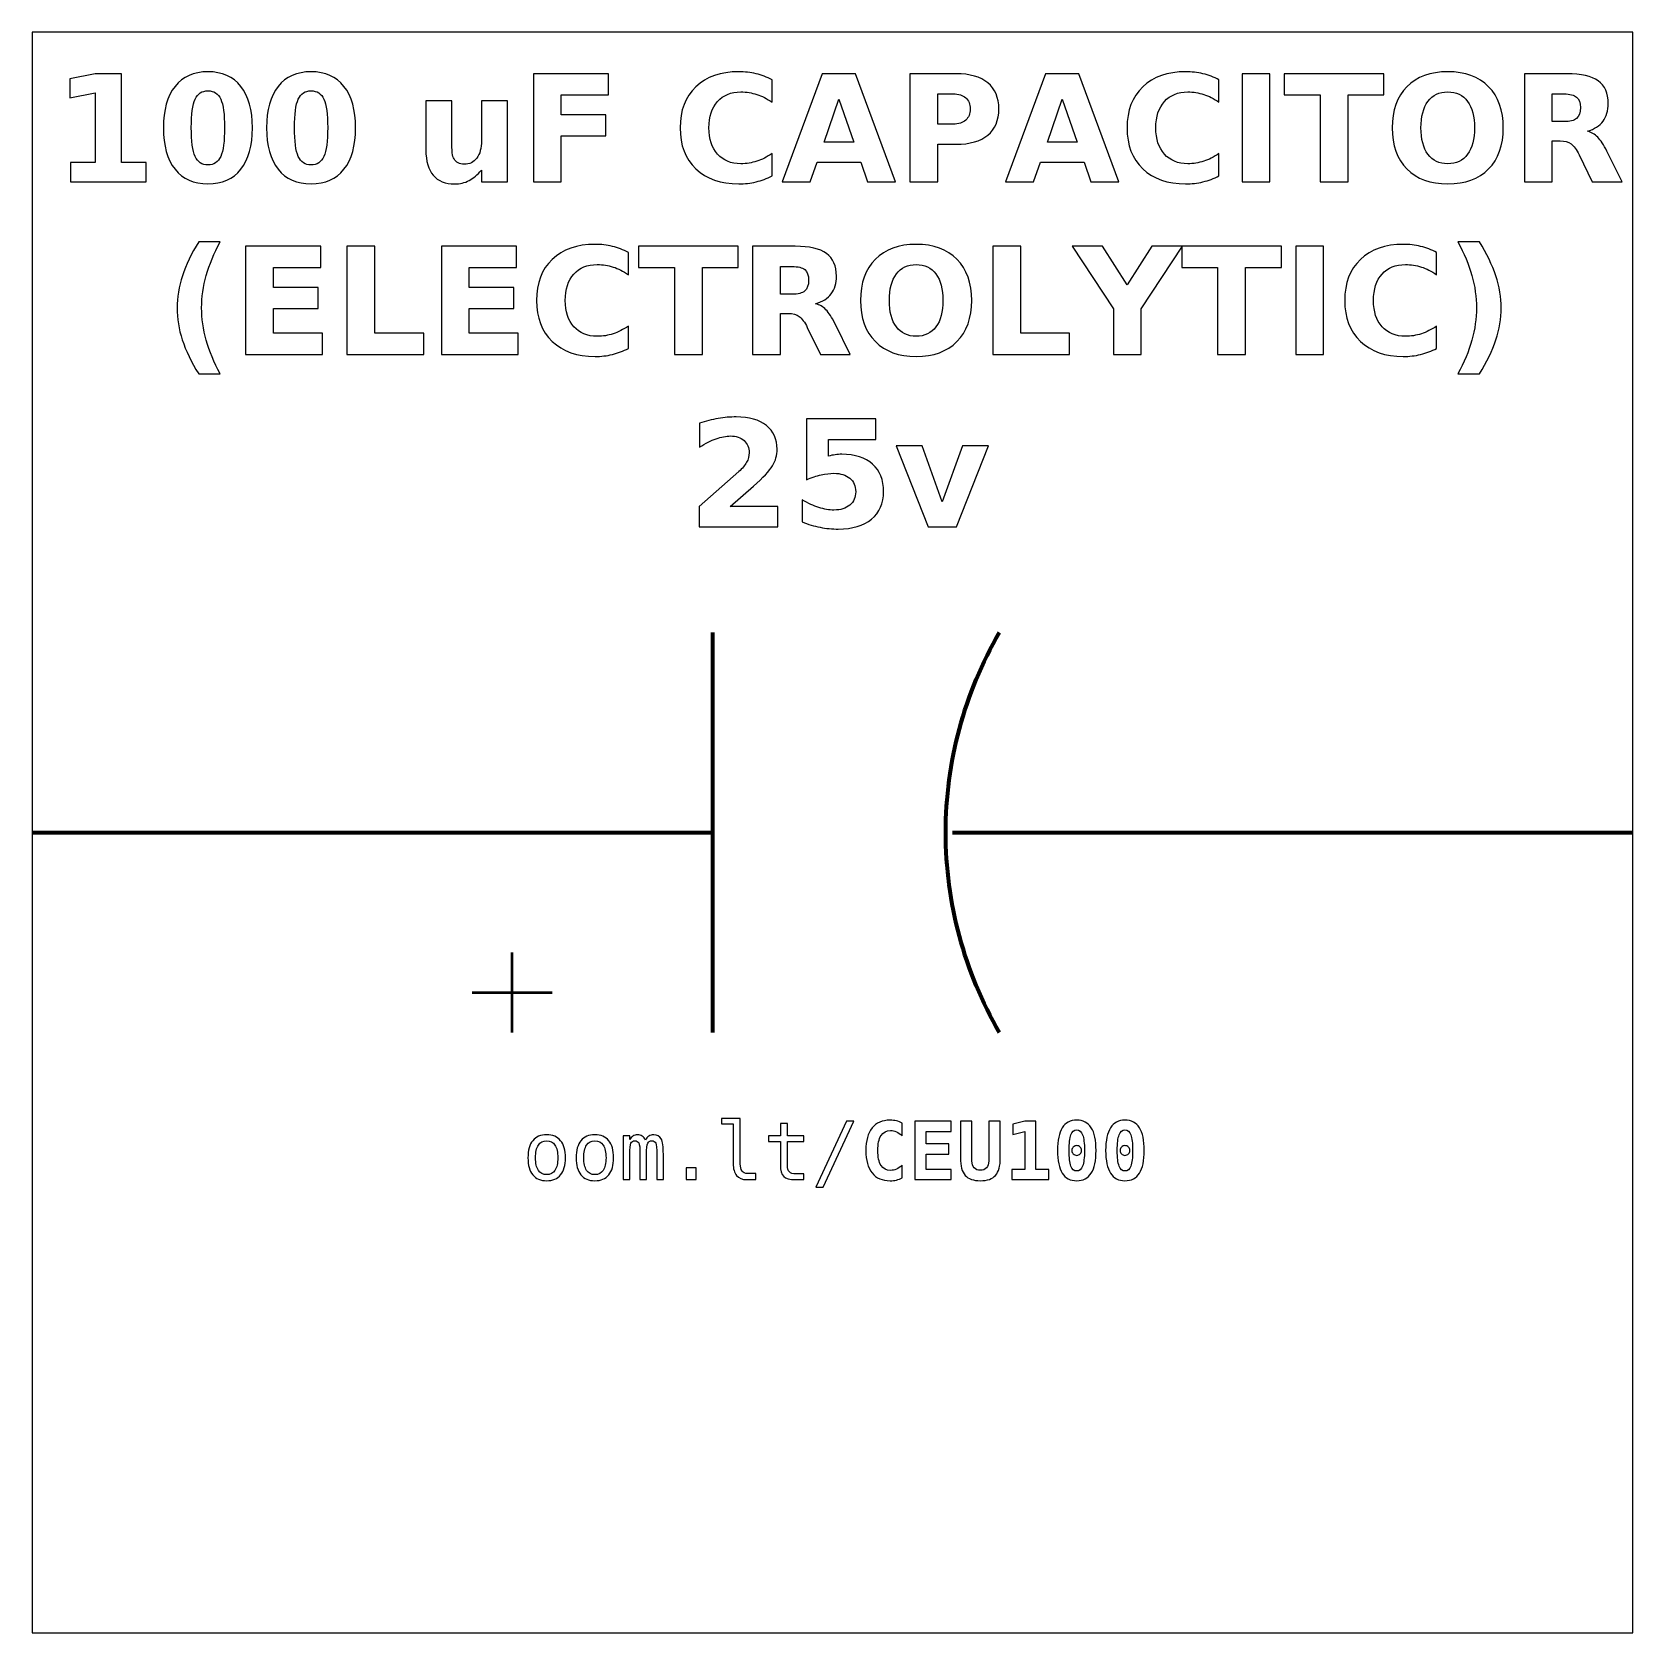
# Model space of a CAD drawing. Header units: centimetres. Extents: x -11.5 to -9.5, y -15.85 to -13.85.
import ezdxf

# ---------------------------------------------------------------- set-up
doc = ezdxf.new("R2010")
doc.units = ezdxf.units.CM
doc.header["$MEASUREMENT"] = 0
doc.layers.add('Layer 1', color=7, linetype='Continuous')

msp = doc.modelspace()

# ---------------------------------------------------------------- linework, layer by layer
at = {"layer": 'Layer 1', "color": 7}
msp.add_open_spline([(-11.5, -13.85), (-11.5, -13.85), (-9.5, -13.85), (-9.5, -13.85), (-9.5, -13.85), (-9.5, -13.85), (-9.5, -15.85), (-9.5, -15.85), (-9.5, -15.85), (-9.5, -15.85), (-11.5, -15.85), (-11.5, -15.85), (-11.5, -15.85), (-11.5, -15.85), (-11.5, -13.85), (-11.5, -13.85)], degree=3, knots=[0, 0, 0, 0, 0.25, 0.25, 0.25, 0.25, 0.5, 0.5, 0.5, 0.5, 0.75, 0.75, 0.75, 0.75, 1, 1, 1, 1], dxfattribs=at)
at = {"layer": 'Layer 1', "color": 250}
for points, knots in [([(-11.22467, -13.96972), (-11.22467, -13.9921), (-11.22949, -14.00936), (-11.23915, -14.02152), (-11.23915, -14.02152), (-11.24878, -14.03365), (-11.26249, -14.03973), (-11.28021, -14.03973), (-11.28021, -14.03973), (-11.29799, -14.03973), (-11.31172, -14.03365), (-11.32135, -14.02152), (-11.32135, -14.02152), (-11.33102, -14.00936), (-11.33583, -13.9921), (-11.33583, -13.96972), (-11.33583, -13.96972), (-11.33583, -13.94731), (-11.33102, -13.93003), (-11.32135, -13.91787), (-11.32135, -13.91787), (-11.31172, -13.90573), (-11.29799, -13.89965), (-11.28021, -13.89965), (-11.28021, -13.89965), (-11.26249, -13.89965), (-11.24878, -13.90573), (-11.23915, -13.91787), (-11.23915, -13.91787), (-11.22949, -13.93003), (-11.22467, -13.94731), (-11.22467, -13.96972)], [0, 0, 0, 0, 0.125, 0.125, 0.125, 0.125, 0.25, 0.25, 0.25, 0.25, 0.375, 0.375, 0.375, 0.375, 0.5, 0.5, 0.5, 0.5, 0.625, 0.625, 0.625, 0.625, 0.75, 0.75, 0.75, 0.75, 0.875, 0.875, 0.875, 0.875, 1, 1, 1, 1]), ([(-11.09579, -13.96972), (-11.09579, -13.9921), (-11.10061, -14.00936), (-11.11027, -14.02152), (-11.11027, -14.02152), (-11.1199, -14.03365), (-11.13361, -14.03973), (-11.15133, -14.03973), (-11.15133, -14.03973), (-11.16911, -14.03973), (-11.18284, -14.03365), (-11.19247, -14.02152), (-11.19247, -14.02152), (-11.20214, -14.00936), (-11.20695, -13.9921), (-11.20695, -13.96972), (-11.20695, -13.96972), (-11.20695, -13.94731), (-11.20214, -13.93003), (-11.19247, -13.91787), (-11.19247, -13.91787), (-11.18284, -13.90573), (-11.16911, -13.89965), (-11.15133, -13.89965), (-11.15133, -13.89965), (-11.13361, -13.89965), (-11.1199, -13.90573), (-11.11027, -13.91787), (-11.11027, -13.91787), (-11.10061, -13.93003), (-11.09579, -13.94731), (-11.09579, -13.96972)], [0, 0, 0, 0, 0.125, 0.125, 0.125, 0.125, 0.25, 0.25, 0.25, 0.25, 0.375, 0.375, 0.375, 0.375, 0.5, 0.5, 0.5, 0.5, 0.625, 0.625, 0.625, 0.625, 0.75, 0.75, 0.75, 0.75, 0.875, 0.875, 0.875, 0.875, 1, 1, 1, 1]), ([(-10.57551, -14.0297), (-10.5819, -14.033), (-10.58857, -14.0355), (-10.59551, -14.0372), (-10.59551, -14.0372), (-10.60243, -14.0389), (-10.60968, -14.03973), (-10.61721, -14.03973), (-10.61721, -14.03973), (-10.63968, -14.03973), (-10.6575, -14.03344), (-10.67065, -14.02087), (-10.67065, -14.02087), (-10.6838, -14.00831), (-10.69037, -13.99127), (-10.69037, -13.96972), (-10.69037, -13.96972), (-10.69037, -13.94815), (-10.6838, -13.93108), (-10.67065, -13.91851), (-10.67065, -13.91851), (-10.6575, -13.90595), (-10.63968, -13.89965), (-10.61721, -13.89965), (-10.61721, -13.89965), (-10.60968, -13.89965), (-10.60243, -13.90049), (-10.59551, -13.90218), (-10.59551, -13.90218), (-10.58857, -13.90388), (-10.5819, -13.90638), (-10.57551, -13.90969), (-10.57551, -13.90969), (-10.57551, -13.90969), (-10.57551, -13.93762), (-10.57551, -13.93762), (-10.57551, -13.93762), (-10.58196, -13.93321), (-10.58832, -13.93), (-10.59459, -13.92796), (-10.59459, -13.92796), (-10.60085, -13.92589), (-10.60746, -13.92487), (-10.6144, -13.92487), (-10.6144, -13.92487), (-10.62681, -13.92487), (-10.6366, -13.92885), (-10.6437, -13.93682), (-10.6437, -13.93682), (-10.65083, -13.94478), (-10.65438, -13.95574), (-10.65438, -13.96972), (-10.65438, -13.96972), (-10.65438, -13.98368), (-10.65083, -13.9946), (-10.6437, -14.00257), (-10.6437, -14.00257), (-10.6366, -14.01053), (-10.62681, -14.01451), (-10.6144, -14.01451), (-10.6144, -14.01451), (-10.60746, -14.01451), (-10.60085, -14.0135), (-10.59459, -14.01143), (-10.59459, -14.01143), (-10.58832, -14.00939), (-10.58196, -14.00618), (-10.57551, -14.00177), (-10.57551, -14.00177), (-10.57551, -14.00177), (-10.57551, -14.0297), (-10.57551, -14.0297)], [0, 0, 0, 0, 0.0555556, 0.0555556, 0.0555556, 0.0555556, 0.1111111, 0.1111111, 0.1111111, 0.1111111, 0.1666667, 0.1666667, 0.1666667, 0.1666667, 0.2222222, 0.2222222, 0.2222222, 0.2222222, 0.2777778, 0.2777778, 0.2777778, 0.2777778, 0.3333333, 0.3333333, 0.3333333, 0.3333333, 0.3888889, 0.3888889, 0.3888889, 0.3888889, 0.4444444, 0.4444444, 0.4444444, 0.4444444, 0.5, 0.5, 0.5, 0.5, 0.5555556, 0.5555556, 0.5555556, 0.5555556, 0.6111111, 0.6111111, 0.6111111, 0.6111111, 0.6666667, 0.6666667, 0.6666667, 0.6666667, 0.7222222, 0.7222222, 0.7222222, 0.7222222, 0.7777778, 0.7777778, 0.7777778, 0.7777778, 0.8333333, 0.8333333, 0.8333333, 0.8333333, 0.8888889, 0.8888889, 0.8888889, 0.8888889, 0.9444444, 0.9444444, 0.9444444, 0.9444444, 1, 1, 1, 1]), ([(-10.01717, -14.0297), (-10.02356, -14.033), (-10.03023, -14.0355), (-10.03717, -14.0372), (-10.03717, -14.0372), (-10.04409, -14.0389), (-10.05134, -14.03973), (-10.05887, -14.03973), (-10.05887, -14.03973), (-10.08134, -14.03973), (-10.09916, -14.03344), (-10.11231, -14.02087), (-10.11231, -14.02087), (-10.12546, -14.00831), (-10.13203, -13.99127), (-10.13203, -13.96972), (-10.13203, -13.96972), (-10.13203, -13.94815), (-10.12546, -13.93108), (-10.11231, -13.91851), (-10.11231, -13.91851), (-10.09916, -13.90595), (-10.08134, -13.89965), (-10.05887, -13.89965), (-10.05887, -13.89965), (-10.05134, -13.89965), (-10.04409, -13.90049), (-10.03717, -13.90218), (-10.03717, -13.90218), (-10.03023, -13.90388), (-10.02356, -13.90638), (-10.01717, -13.90969), (-10.01717, -13.90969), (-10.01717, -13.90969), (-10.01717, -13.93762), (-10.01717, -13.93762), (-10.01717, -13.93762), (-10.02362, -13.93321), (-10.02998, -13.93), (-10.03625, -13.92796), (-10.03625, -13.92796), (-10.04251, -13.92589), (-10.04912, -13.92487), (-10.05606, -13.92487), (-10.05606, -13.92487), (-10.06847, -13.92487), (-10.07826, -13.92885), (-10.08536, -13.93682), (-10.08536, -13.93682), (-10.09249, -13.94478), (-10.09604, -13.95574), (-10.09604, -13.96972), (-10.09604, -13.96972), (-10.09604, -13.98368), (-10.09249, -13.9946), (-10.08536, -14.00257), (-10.08536, -14.00257), (-10.07826, -14.01053), (-10.06847, -14.01451), (-10.05606, -14.01451), (-10.05606, -14.01451), (-10.04912, -14.01451), (-10.04251, -14.0135), (-10.03625, -14.01143), (-10.03625, -14.01143), (-10.02998, -14.00939), (-10.02362, -14.00618), (-10.01717, -14.00177), (-10.01717, -14.00177), (-10.01717, -14.00177), (-10.01717, -14.0297), (-10.01717, -14.0297)], [0, 0, 0, 0, 0.0555556, 0.0555556, 0.0555556, 0.0555556, 0.1111111, 0.1111111, 0.1111111, 0.1111111, 0.1666667, 0.1666667, 0.1666667, 0.1666667, 0.2222222, 0.2222222, 0.2222222, 0.2222222, 0.2777778, 0.2777778, 0.2777778, 0.2777778, 0.3333333, 0.3333333, 0.3333333, 0.3333333, 0.3888889, 0.3888889, 0.3888889, 0.3888889, 0.4444444, 0.4444444, 0.4444444, 0.4444444, 0.5, 0.5, 0.5, 0.5, 0.5555556, 0.5555556, 0.5555556, 0.5555556, 0.6111111, 0.6111111, 0.6111111, 0.6111111, 0.6666667, 0.6666667, 0.6666667, 0.6666667, 0.7222222, 0.7222222, 0.7222222, 0.7222222, 0.7777778, 0.7777778, 0.7777778, 0.7777778, 0.8333333, 0.8333333, 0.8333333, 0.8333333, 0.8888889, 0.8888889, 0.8888889, 0.8888889, 0.9444444, 0.9444444, 0.9444444, 0.9444444, 1, 1, 1, 1]), ([(-9.73143, -13.89965), (-9.70973, -13.89965), (-9.69272, -13.90586), (-9.68043, -13.9183), (-9.68043, -13.9183), (-9.66812, -13.93071), (-9.66197, -13.94784), (-9.66197, -13.96972), (-9.66197, -13.96972), (-9.66197, -13.99155), (-9.66812, -14.00868), (-9.68043, -14.02109), (-9.68043, -14.02109), (-9.69272, -14.03353), (-9.70973, -14.03973), (-9.73143, -14.03973), (-9.73143, -14.03973), (-9.75307, -14.03973), (-9.77004, -14.03353), (-9.78239, -14.02109), (-9.78239, -14.02109), (-9.79471, -14.00868), (-9.80088, -13.99155), (-9.80088, -13.96972), (-9.80088, -13.96972), (-9.80088, -13.94784), (-9.79471, -13.93071), (-9.78239, -13.9183), (-9.78239, -13.9183), (-9.77004, -13.90586), (-9.75307, -13.89965), (-9.73143, -13.89965)], [0, 0, 0, 0, 0.125, 0.125, 0.125, 0.125, 0.25, 0.25, 0.25, 0.25, 0.375, 0.375, 0.375, 0.375, 0.5, 0.5, 0.5, 0.5, 0.625, 0.625, 0.625, 0.625, 0.75, 0.75, 0.75, 0.75, 0.875, 0.875, 0.875, 0.875, 1, 1, 1, 1]), ([(-11.45187, -14.01306), (-11.45187, -14.01306), (-11.42112, -14.01306), (-11.42112, -14.01306), (-11.42112, -14.01306), (-11.42112, -14.01306), (-11.42112, -13.9258), (-11.42112, -13.9258), (-11.42112, -13.9258), (-11.42112, -13.9258), (-11.45267, -13.93231), (-11.45267, -13.93231), (-11.45267, -13.93231), (-11.45267, -13.93231), (-11.45267, -13.90861), (-11.45267, -13.90861), (-11.45267, -13.90861), (-11.45267, -13.90861), (-11.42131, -13.90209), (-11.42131, -13.90209), (-11.42131, -13.90209), (-11.42131, -13.90209), (-11.38822, -13.90209), (-11.38822, -13.90209), (-11.38822, -13.90209), (-11.38822, -13.90209), (-11.38822, -14.01306), (-11.38822, -14.01306), (-11.38822, -14.01306), (-11.38822, -14.01306), (-11.35747, -14.01306), (-11.35747, -14.01306), (-11.35747, -14.01306), (-11.35747, -14.01306), (-11.35747, -14.03711), (-11.35747, -14.03711), (-11.35747, -14.03711), (-11.35747, -14.03711), (-11.45187, -14.03711), (-11.45187, -14.03711), (-11.45187, -14.03711), (-11.45187, -14.03711), (-11.45187, -14.01306), (-11.45187, -14.01306)], [0, 0, 0, 0, 0.0909091, 0.0909091, 0.0909091, 0.0909091, 0.1818182, 0.1818182, 0.1818182, 0.1818182, 0.2727273, 0.2727273, 0.2727273, 0.2727273, 0.3636364, 0.3636364, 0.3636364, 0.3636364, 0.4545455, 0.4545455, 0.4545455, 0.4545455, 0.5454545, 0.5454545, 0.5454545, 0.5454545, 0.6363636, 0.6363636, 0.6363636, 0.6363636, 0.7272727, 0.7272727, 0.7272727, 0.7272727, 0.8181818, 0.8181818, 0.8181818, 0.8181818, 0.9090909, 0.9090909, 0.9090909, 0.9090909, 1, 1, 1, 1]), ([(-10.8736, -13.90209), (-10.8736, -13.90209), (-10.77964, -13.90209), (-10.77964, -13.90209), (-10.77964, -13.90209), (-10.77964, -13.90209), (-10.77964, -13.92842), (-10.77964, -13.92842), (-10.77964, -13.92842), (-10.77964, -13.92842), (-10.83878, -13.92842), (-10.83878, -13.92842), (-10.83878, -13.92842), (-10.83878, -13.92842), (-10.83878, -13.95355), (-10.83878, -13.95355), (-10.83878, -13.95355), (-10.83878, -13.95355), (-10.78316, -13.95355), (-10.78316, -13.95355), (-10.78316, -13.95355), (-10.78316, -13.95355), (-10.78316, -13.97988), (-10.78316, -13.97988), (-10.78316, -13.97988), (-10.78316, -13.97988), (-10.83878, -13.97988), (-10.83878, -13.97988), (-10.83878, -13.97988), (-10.83878, -13.97988), (-10.83878, -14.03711), (-10.83878, -14.03711), (-10.83878, -14.03711), (-10.83878, -14.03711), (-10.8736, -14.03711), (-10.8736, -14.03711), (-10.8736, -14.03711), (-10.8736, -14.03711), (-10.8736, -13.90209), (-10.8736, -13.90209)], [0, 0, 0, 0, 0.1, 0.1, 0.1, 0.1, 0.2, 0.2, 0.2, 0.2, 0.3, 0.3, 0.3, 0.3, 0.4, 0.4, 0.4, 0.4, 0.5, 0.5, 0.5, 0.5, 0.6, 0.6, 0.6, 0.6, 0.7, 0.7, 0.7, 0.7, 0.8, 0.8, 0.8, 0.8, 0.9, 0.9, 0.9, 0.9, 1, 1, 1, 1]), ([(-10.46476, -14.01254), (-10.46476, -14.01254), (-10.51921, -14.01254), (-10.51921, -14.01254), (-10.51921, -14.01254), (-10.51921, -14.01254), (-10.52779, -14.03711), (-10.52779, -14.03711), (-10.52779, -14.03711), (-10.52779, -14.03711), (-10.56279, -14.03711), (-10.56279, -14.03711), (-10.56279, -14.03711), (-10.56279, -14.03711), (-10.51279, -13.90209), (-10.51279, -13.90209), (-10.51279, -13.90209), (-10.51279, -13.90209), (-10.47127, -13.90209), (-10.47127, -13.90209), (-10.47127, -13.90209), (-10.47127, -13.90209), (-10.42126, -14.03711), (-10.42126, -14.03711), (-10.42126, -14.03711), (-10.42126, -14.03711), (-10.45627, -14.03711), (-10.45627, -14.03711), (-10.45627, -14.03711), (-10.45627, -14.03711), (-10.46476, -14.01254), (-10.46476, -14.01254)], [0, 0, 0, 0, 0.125, 0.125, 0.125, 0.125, 0.25, 0.25, 0.25, 0.25, 0.375, 0.375, 0.375, 0.375, 0.5, 0.5, 0.5, 0.5, 0.625, 0.625, 0.625, 0.625, 0.75, 0.75, 0.75, 0.75, 0.875, 0.875, 0.875, 0.875, 1, 1, 1, 1]), ([(-10.40333, -13.90209), (-10.40333, -13.90209), (-10.34555, -13.90209), (-10.34555, -13.90209), (-10.34555, -13.90209), (-10.32835, -13.90209), (-10.31517, -13.90592), (-10.30597, -13.91354), (-10.30597, -13.91354), (-10.29677, -13.92117), (-10.29217, -13.93203), (-10.29217, -13.94614), (-10.29217, -13.94614), (-10.29217, -13.96028), (-10.29677, -13.97118), (-10.30597, -13.9788), (-10.30597, -13.9788), (-10.31517, -13.98642), (-10.32835, -13.99025), (-10.34555, -13.99025), (-10.34555, -13.99025), (-10.34555, -13.99025), (-10.36851, -13.99025), (-10.36851, -13.99025), (-10.36851, -13.99025), (-10.36851, -13.99025), (-10.36851, -14.03711), (-10.36851, -14.03711), (-10.36851, -14.03711), (-10.36851, -14.03711), (-10.40333, -14.03711), (-10.40333, -14.03711), (-10.40333, -14.03711), (-10.40333, -14.03711), (-10.40333, -13.90209), (-10.40333, -13.90209)], [0, 0, 0, 0, 0.1111111, 0.1111111, 0.1111111, 0.1111111, 0.2222222, 0.2222222, 0.2222222, 0.2222222, 0.3333333, 0.3333333, 0.3333333, 0.3333333, 0.4444444, 0.4444444, 0.4444444, 0.4444444, 0.5555556, 0.5555556, 0.5555556, 0.5555556, 0.6666667, 0.6666667, 0.6666667, 0.6666667, 0.7777778, 0.7777778, 0.7777778, 0.7777778, 0.8888889, 0.8888889, 0.8888889, 0.8888889, 1, 1, 1, 1]), ([(-10.18568, -14.01254), (-10.18568, -14.01254), (-10.24013, -14.01254), (-10.24013, -14.01254), (-10.24013, -14.01254), (-10.24013, -14.01254), (-10.24871, -14.03711), (-10.24871, -14.03711), (-10.24871, -14.03711), (-10.24871, -14.03711), (-10.28371, -14.03711), (-10.28371, -14.03711), (-10.28371, -14.03711), (-10.28371, -14.03711), (-10.23371, -13.90209), (-10.23371, -13.90209), (-10.23371, -13.90209), (-10.23371, -13.90209), (-10.19219, -13.90209), (-10.19219, -13.90209), (-10.19219, -13.90209), (-10.19219, -13.90209), (-10.14218, -14.03711), (-10.14218, -14.03711), (-10.14218, -14.03711), (-10.14218, -14.03711), (-10.17719, -14.03711), (-10.17719, -14.03711), (-10.17719, -14.03711), (-10.17719, -14.03711), (-10.18568, -14.01254), (-10.18568, -14.01254)], [0, 0, 0, 0, 0.125, 0.125, 0.125, 0.125, 0.25, 0.25, 0.25, 0.25, 0.375, 0.375, 0.375, 0.375, 0.5, 0.5, 0.5, 0.5, 0.625, 0.625, 0.625, 0.625, 0.75, 0.75, 0.75, 0.75, 0.875, 0.875, 0.875, 0.875, 1, 1, 1, 1]), ([(-9.98834, -13.90209), (-9.98834, -13.90209), (-9.95352, -13.90209), (-9.95352, -13.90209), (-9.95352, -13.90209), (-9.95352, -13.90209), (-9.95352, -14.03711), (-9.95352, -14.03711), (-9.95352, -14.03711), (-9.95352, -14.03711), (-9.98834, -14.03711), (-9.98834, -14.03711), (-9.98834, -14.03711), (-9.98834, -14.03711), (-9.98834, -13.90209), (-9.98834, -13.90209)], [0, 0, 0, 0, 0.25, 0.25, 0.25, 0.25, 0.5, 0.5, 0.5, 0.5, 0.75, 0.75, 0.75, 0.75, 1, 1, 1, 1]), ([(-9.93555, -13.90209), (-9.93555, -13.90209), (-9.81112, -13.90209), (-9.81112, -13.90209), (-9.81112, -13.90209), (-9.81112, -13.90209), (-9.81112, -13.92842), (-9.81112, -13.92842), (-9.81112, -13.92842), (-9.81112, -13.92842), (-9.85588, -13.92842), (-9.85588, -13.92842), (-9.85588, -13.92842), (-9.85588, -13.92842), (-9.85588, -14.03711), (-9.85588, -14.03711), (-9.85588, -14.03711), (-9.85588, -14.03711), (-9.8907, -14.03711), (-9.8907, -14.03711), (-9.8907, -14.03711), (-9.8907, -14.03711), (-9.8907, -13.92842), (-9.8907, -13.92842), (-9.8907, -13.92842), (-9.8907, -13.92842), (-9.93555, -13.92842), (-9.93555, -13.92842), (-9.93555, -13.92842), (-9.93555, -13.92842), (-9.93555, -13.90209), (-9.93555, -13.90209)], [0, 0, 0, 0, 0.125, 0.125, 0.125, 0.125, 0.25, 0.25, 0.25, 0.25, 0.375, 0.375, 0.375, 0.375, 0.5, 0.5, 0.5, 0.5, 0.625, 0.625, 0.625, 0.625, 0.75, 0.75, 0.75, 0.75, 0.875, 0.875, 0.875, 0.875, 1, 1, 1, 1]), ([(-9.60082, -13.98602), (-9.60082, -13.98602), (-9.60082, -14.03711), (-9.60082, -14.03711), (-9.60082, -14.03711), (-9.60082, -14.03711), (-9.63564, -14.03711), (-9.63564, -14.03711), (-9.63564, -14.03711), (-9.63564, -14.03711), (-9.63564, -13.90209), (-9.63564, -13.90209), (-9.63564, -13.90209), (-9.63564, -13.90209), (-9.58246, -13.90209), (-9.58246, -13.90209), (-9.58246, -13.90209), (-9.56468, -13.90209), (-9.55162, -13.90509), (-9.54335, -13.91104), (-9.54335, -13.91104), (-9.53504, -13.917), (-9.53091, -13.92645), (-9.53091, -13.93935), (-9.53091, -13.93935), (-9.53091, -13.94827), (-9.53307, -13.95562), (-9.53736, -13.96133), (-9.53736, -13.96133), (-9.54168, -13.96707), (-9.54819, -13.9713), (-9.55687, -13.97398), (-9.55687, -13.97398), (-9.55211, -13.9751), (-9.54782, -13.97753), (-9.54406, -13.98136), (-9.54406, -13.98136), (-9.54029, -13.98519), (-9.53649, -13.99099), (-9.53263, -13.99877), (-9.53263, -13.99877), (-9.53263, -13.99877), (-9.51371, -14.03711), (-9.51371, -14.03711), (-9.51371, -14.03711), (-9.51371, -14.03711), (-9.55082, -14.03711), (-9.55082, -14.03711), (-9.55082, -14.03711), (-9.55082, -14.03711), (-9.56727, -14.00356), (-9.56727, -14.00356), (-9.56727, -14.00356), (-9.57057, -13.99683), (-9.57394, -13.9922), (-9.57736, -13.98973), (-9.57736, -13.98973), (-9.58076, -13.98726), (-9.5853, -13.98602), (-9.59098, -13.98602), (-9.59098, -13.98602), (-9.59098, -13.98602), (-9.60082, -13.98602), (-9.60082, -13.98602)], [0, 0, 0, 0, 0.0625, 0.0625, 0.0625, 0.0625, 0.125, 0.125, 0.125, 0.125, 0.1875, 0.1875, 0.1875, 0.1875, 0.25, 0.25, 0.25, 0.25, 0.3125, 0.3125, 0.3125, 0.3125, 0.375, 0.375, 0.375, 0.375, 0.4375, 0.4375, 0.4375, 0.4375, 0.5, 0.5, 0.5, 0.5, 0.5625, 0.5625, 0.5625, 0.5625, 0.625, 0.625, 0.625, 0.625, 0.6875, 0.6875, 0.6875, 0.6875, 0.75, 0.75, 0.75, 0.75, 0.8125, 0.8125, 0.8125, 0.8125, 0.875, 0.875, 0.875, 0.875, 0.9375, 0.9375, 0.9375, 0.9375, 1, 1, 1, 1]), ([(-11.25949, -13.96948), (-11.25949, -13.95259), (-11.26107, -13.94071), (-11.26425, -13.93379), (-11.26425, -13.93379), (-11.2674, -13.92691), (-11.27274, -13.92345), (-11.28021, -13.92345), (-11.28021, -13.92345), (-11.28768, -13.92345), (-11.29302, -13.92691), (-11.29623, -13.93379), (-11.29623, -13.93379), (-11.29941, -13.94071), (-11.30101, -13.95259), (-11.30101, -13.96948), (-11.30101, -13.96948), (-11.30101, -13.98652), (-11.29941, -13.99856), (-11.29623, -14.00553), (-11.29623, -14.00553), (-11.29302, -14.01254), (-11.28768, -14.01603), (-11.28021, -14.01603), (-11.28021, -14.01603), (-11.2728, -14.01603), (-11.26749, -14.01254), (-11.26428, -14.00553), (-11.26428, -14.00553), (-11.2611, -13.99856), (-11.25949, -13.98652), (-11.25949, -13.96948)], [0, 0, 0, 0, 0.125, 0.125, 0.125, 0.125, 0.25, 0.25, 0.25, 0.25, 0.375, 0.375, 0.375, 0.375, 0.5, 0.5, 0.5, 0.5, 0.625, 0.625, 0.625, 0.625, 0.75, 0.75, 0.75, 0.75, 0.875, 0.875, 0.875, 0.875, 1, 1, 1, 1]), ([(-11.13061, -13.96948), (-11.13061, -13.95259), (-11.13219, -13.94071), (-11.13537, -13.93379), (-11.13537, -13.93379), (-11.13852, -13.92691), (-11.14386, -13.92345), (-11.15133, -13.92345), (-11.15133, -13.92345), (-11.1588, -13.92345), (-11.16414, -13.92691), (-11.16735, -13.93379), (-11.16735, -13.93379), (-11.17053, -13.94071), (-11.17213, -13.95259), (-11.17213, -13.96948), (-11.17213, -13.96948), (-11.17213, -13.98652), (-11.17053, -13.99856), (-11.16735, -14.00553), (-11.16735, -14.00553), (-11.16414, -14.01254), (-11.1588, -14.01603), (-11.15133, -14.01603), (-11.15133, -14.01603), (-11.14392, -14.01603), (-11.13861, -14.01254), (-11.1354, -14.00553), (-11.1354, -14.00553), (-11.13222, -13.99856), (-11.13061, -13.98652), (-11.13061, -13.96948)], [0, 0, 0, 0, 0.125, 0.125, 0.125, 0.125, 0.25, 0.25, 0.25, 0.25, 0.375, 0.375, 0.375, 0.375, 0.5, 0.5, 0.5, 0.5, 0.625, 0.625, 0.625, 0.625, 0.75, 0.75, 0.75, 0.75, 0.875, 0.875, 0.875, 0.875, 1, 1, 1, 1]), ([(-11.00797, -13.99769), (-11.00797, -13.99769), (-11.00797, -13.93583), (-11.00797, -13.93583), (-11.00797, -13.93583), (-11.00797, -13.93583), (-10.97541, -13.93583), (-10.97541, -13.93583), (-10.97541, -13.93583), (-10.97541, -13.93583), (-10.97541, -13.94596), (-10.97541, -13.94596), (-10.97541, -13.94596), (-10.97541, -13.95145), (-10.97544, -13.95833), (-10.9755, -13.96661), (-10.9755, -13.96661), (-10.97556, -13.97491), (-10.97559, -13.98044), (-10.97559, -13.98321), (-10.97559, -13.98321), (-10.97559, -13.99136), (-10.97538, -13.99723), (-10.97494, -14.00081), (-10.97494, -14.00081), (-10.97454, -14.00439), (-10.9738, -14.00698), (-10.97278, -14.00862), (-10.97278, -14.00862), (-10.97146, -14.01075), (-10.96973, -14.01235), (-10.9676, -14.0135), (-10.9676, -14.0135), (-10.96544, -14.01464), (-10.963, -14.01522), (-10.96022, -14.01522), (-10.96022, -14.01522), (-10.95346, -14.01522), (-10.94815, -14.01263), (-10.94429, -14.00745), (-10.94429, -14.00745), (-10.94043, -14.00226), (-10.93852, -13.99507), (-10.93852, -13.98584), (-10.93852, -13.98584), (-10.93852, -13.98584), (-10.93852, -13.93583), (-10.93852, -13.93583), (-10.93852, -13.93583), (-10.93852, -13.93583), (-10.90614, -13.93583), (-10.90614, -13.93583), (-10.90614, -13.93583), (-10.90614, -13.93583), (-10.90614, -14.03711), (-10.90614, -14.03711), (-10.90614, -14.03711), (-10.90614, -14.03711), (-10.93852, -14.03711), (-10.93852, -14.03711), (-10.93852, -14.03711), (-10.93852, -14.03711), (-10.93852, -14.02245), (-10.93852, -14.02245), (-10.93852, -14.02245), (-10.9434, -14.02837), (-10.94858, -14.03273), (-10.95401, -14.03554), (-10.95401, -14.03554), (-10.95948, -14.03834), (-10.9655, -14.03973), (-10.97207, -14.03973), (-10.97207, -14.03973), (-10.98377, -14.03973), (-10.99266, -14.03615), (-10.9988, -14.02896), (-10.9988, -14.02896), (-11.00492, -14.0218), (-11.00797, -14.01137), (-11.00797, -13.99769)], [0, 0, 0, 0, 0.05, 0.05, 0.05, 0.05, 0.1, 0.1, 0.1, 0.1, 0.15, 0.15, 0.15, 0.15, 0.2, 0.2, 0.2, 0.2, 0.25, 0.25, 0.25, 0.25, 0.3, 0.3, 0.3, 0.3, 0.35, 0.35, 0.35, 0.35, 0.4, 0.4, 0.4, 0.4, 0.45, 0.45, 0.45, 0.45, 0.5, 0.5, 0.5, 0.5, 0.55, 0.55, 0.55, 0.55, 0.6, 0.6, 0.6, 0.6, 0.65, 0.65, 0.65, 0.65, 0.7, 0.7, 0.7, 0.7, 0.75, 0.75, 0.75, 0.75, 0.8, 0.8, 0.8, 0.8, 0.85, 0.85, 0.85, 0.85, 0.9, 0.9, 0.9, 0.9, 0.95, 0.95, 0.95, 0.95, 1, 1, 1, 1]), ([(-10.51053, -13.98747), (-10.51053, -13.98747), (-10.47352, -13.98747), (-10.47352, -13.98747), (-10.47352, -13.98747), (-10.47352, -13.98747), (-10.49198, -13.93376), (-10.49198, -13.93376), (-10.49198, -13.93376), (-10.49198, -13.93376), (-10.51053, -13.98747), (-10.51053, -13.98747)], [0, 0, 0, 0, 0.3333333, 0.3333333, 0.3333333, 0.3333333, 0.6666667, 0.6666667, 0.6666667, 0.6666667, 1, 1, 1, 1]), ([(-10.36851, -13.92731), (-10.36851, -13.92731), (-10.36851, -13.96503), (-10.36851, -13.96503), (-10.36851, -13.96503), (-10.36851, -13.96503), (-10.34925, -13.96503), (-10.34925, -13.96503), (-10.34925, -13.96503), (-10.34249, -13.96503), (-10.33727, -13.9634), (-10.3336, -13.96009), (-10.3336, -13.96009), (-10.32993, -13.95682), (-10.32807, -13.95216), (-10.32807, -13.94614), (-10.32807, -13.94614), (-10.32807, -13.94009), (-10.32993, -13.93546), (-10.3336, -13.93219), (-10.3336, -13.93219), (-10.33727, -13.92895), (-10.34249, -13.92731), (-10.34925, -13.92731), (-10.34925, -13.92731), (-10.34925, -13.92731), (-10.36851, -13.92731), (-10.36851, -13.92731)], [0, 0, 0, 0, 0.1428571, 0.1428571, 0.1428571, 0.1428571, 0.2857143, 0.2857143, 0.2857143, 0.2857143, 0.4285714, 0.4285714, 0.4285714, 0.4285714, 0.5714286, 0.5714286, 0.5714286, 0.5714286, 0.7142857, 0.7142857, 0.7142857, 0.7142857, 0.8571429, 0.8571429, 0.8571429, 0.8571429, 1, 1, 1, 1]), ([(-10.23145, -13.98747), (-10.23145, -13.98747), (-10.19444, -13.98747), (-10.19444, -13.98747), (-10.19444, -13.98747), (-10.19444, -13.98747), (-10.2129, -13.93376), (-10.2129, -13.93376), (-10.2129, -13.93376), (-10.2129, -13.93376), (-10.23145, -13.98747), (-10.23145, -13.98747)], [0, 0, 0, 0, 0.3333333, 0.3333333, 0.3333333, 0.3333333, 0.6666667, 0.6666667, 0.6666667, 0.6666667, 1, 1, 1, 1]), ([(-9.73143, -13.92487), (-9.74205, -13.92487), (-9.75026, -13.92879), (-9.75612, -13.93663), (-9.75612, -13.93663), (-9.76196, -13.94447), (-9.76489, -13.95549), (-9.76489, -13.96972), (-9.76489, -13.96972), (-9.76489, -13.98392), (-9.76196, -13.99491), (-9.75612, -14.00275), (-9.75612, -14.00275), (-9.75026, -14.01059), (-9.74205, -14.01451), (-9.73143, -14.01451), (-9.73143, -14.01451), (-9.72075, -14.01451), (-9.7125, -14.01059), (-9.70664, -14.00275), (-9.70664, -14.00275), (-9.70081, -13.99491), (-9.69787, -13.98392), (-9.69787, -13.96972), (-9.69787, -13.96972), (-9.69787, -13.95549), (-9.70081, -13.94447), (-9.70664, -13.93663), (-9.70664, -13.93663), (-9.7125, -13.92879), (-9.72075, -13.92487), (-9.73143, -13.92487)], [0, 0, 0, 0, 0.125, 0.125, 0.125, 0.125, 0.25, 0.25, 0.25, 0.25, 0.375, 0.375, 0.375, 0.375, 0.5, 0.5, 0.5, 0.5, 0.625, 0.625, 0.625, 0.625, 0.75, 0.75, 0.75, 0.75, 0.875, 0.875, 0.875, 0.875, 1, 1, 1, 1]), ([(-9.58616, -13.96198), (-9.57887, -13.96198), (-9.57363, -13.96062), (-9.57048, -13.9579), (-9.57048, -13.9579), (-9.5673, -13.95519), (-9.56572, -13.95071), (-9.56572, -13.9445), (-9.56572, -13.9445), (-9.56572, -13.93836), (-9.5673, -13.93395), (-9.57048, -13.93129), (-9.57048, -13.93129), (-9.57363, -13.92864), (-9.57887, -13.92731), (-9.58616, -13.92731), (-9.58616, -13.92731), (-9.58616, -13.92731), (-9.60082, -13.92731), (-9.60082, -13.92731), (-9.60082, -13.92731), (-9.60082, -13.92731), (-9.60082, -13.96198), (-9.60082, -13.96198), (-9.60082, -13.96198), (-9.60082, -13.96198), (-9.58616, -13.96198), (-9.58616, -13.96198)], [0, 0, 0, 0, 0.1428571, 0.1428571, 0.1428571, 0.1428571, 0.2857143, 0.2857143, 0.2857143, 0.2857143, 0.4285714, 0.4285714, 0.4285714, 0.4285714, 0.5714286, 0.5714286, 0.5714286, 0.5714286, 0.7142857, 0.7142857, 0.7142857, 0.7142857, 0.8571429, 0.8571429, 0.8571429, 0.8571429, 1, 1, 1, 1]), ([(-11.26496, -14.27712), (-11.26496, -14.27712), (-11.29181, -14.27712), (-11.29181, -14.27712), (-11.29181, -14.27712), (-11.30104, -14.26224), (-11.30786, -14.24807), (-11.31225, -14.23464), (-11.31225, -14.23464), (-11.31666, -14.22125), (-11.31885, -14.20794), (-11.31885, -14.19473), (-11.31885, -14.19473), (-11.31885, -14.18152), (-11.31663, -14.16815), (-11.31222, -14.15463), (-11.31222, -14.15463), (-11.30777, -14.14108), (-11.30098, -14.12694), (-11.29181, -14.11216), (-11.29181, -14.11216), (-11.29181, -14.11216), (-11.26496, -14.11216), (-11.26496, -14.11216), (-11.26496, -14.11216), (-11.27267, -14.12645), (-11.27845, -14.14043), (-11.2823, -14.15408), (-11.2823, -14.15408), (-11.28616, -14.16772), (-11.28811, -14.18121), (-11.28811, -14.19454), (-11.28811, -14.19454), (-11.28811, -14.20788), (-11.28619, -14.22137), (-11.28237, -14.23507), (-11.28237, -14.23507), (-11.27854, -14.24875), (-11.27273, -14.26276), (-11.26496, -14.27712)], [0, 0, 0, 0, 0.1, 0.1, 0.1, 0.1, 0.2, 0.2, 0.2, 0.2, 0.3, 0.3, 0.3, 0.3, 0.4, 0.4, 0.4, 0.4, 0.5, 0.5, 0.5, 0.5, 0.6, 0.6, 0.6, 0.6, 0.7, 0.7, 0.7, 0.7, 0.8, 0.8, 0.8, 0.8, 0.9, 0.9, 0.9, 0.9, 1, 1, 1, 1]), ([(-11.23313, -14.11768), (-11.23313, -14.11768), (-11.13917, -14.11768), (-11.13917, -14.11768), (-11.13917, -14.11768), (-11.13917, -14.11768), (-11.13917, -14.14401), (-11.13917, -14.14401), (-11.13917, -14.14401), (-11.13917, -14.14401), (-11.19831, -14.14401), (-11.19831, -14.14401), (-11.19831, -14.14401), (-11.19831, -14.14401), (-11.19831, -14.16914), (-11.19831, -14.16914), (-11.19831, -14.16914), (-11.19831, -14.16914), (-11.14272, -14.16914), (-11.14272, -14.16914), (-11.14272, -14.16914), (-11.14272, -14.16914), (-11.14272, -14.19547), (-11.14272, -14.19547), (-11.14272, -14.19547), (-11.14272, -14.19547), (-11.19831, -14.19547), (-11.19831, -14.19547), (-11.19831, -14.19547), (-11.19831, -14.19547), (-11.19831, -14.22637), (-11.19831, -14.22637), (-11.19831, -14.22637), (-11.19831, -14.22637), (-11.13719, -14.22637), (-11.13719, -14.22637), (-11.13719, -14.22637), (-11.13719, -14.22637), (-11.13719, -14.2527), (-11.13719, -14.2527), (-11.13719, -14.2527), (-11.13719, -14.2527), (-11.23313, -14.2527), (-11.23313, -14.2527), (-11.23313, -14.2527), (-11.23313, -14.2527), (-11.23313, -14.11768), (-11.23313, -14.11768)], [0, 0, 0, 0, 0.0833333, 0.0833333, 0.0833333, 0.0833333, 0.1666667, 0.1666667, 0.1666667, 0.1666667, 0.25, 0.25, 0.25, 0.25, 0.3333333, 0.3333333, 0.3333333, 0.3333333, 0.4166667, 0.4166667, 0.4166667, 0.4166667, 0.5, 0.5, 0.5, 0.5, 0.5833333, 0.5833333, 0.5833333, 0.5833333, 0.6666667, 0.6666667, 0.6666667, 0.6666667, 0.75, 0.75, 0.75, 0.75, 0.8333333, 0.8333333, 0.8333333, 0.8333333, 0.9166667, 0.9166667, 0.9166667, 0.9166667, 1, 1, 1, 1]), ([(-11.1066, -14.11768), (-11.1066, -14.11768), (-11.07178, -14.11768), (-11.07178, -14.11768), (-11.07178, -14.11768), (-11.07178, -14.11768), (-11.07178, -14.22637), (-11.07178, -14.22637), (-11.07178, -14.22637), (-11.07178, -14.22637), (-11.01066, -14.22637), (-11.01066, -14.22637), (-11.01066, -14.22637), (-11.01066, -14.22637), (-11.01066, -14.2527), (-11.01066, -14.2527), (-11.01066, -14.2527), (-11.01066, -14.2527), (-11.1066, -14.2527), (-11.1066, -14.2527), (-11.1066, -14.2527), (-11.1066, -14.2527), (-11.1066, -14.11768), (-11.1066, -14.11768)], [0, 0, 0, 0, 0.1666667, 0.1666667, 0.1666667, 0.1666667, 0.3333333, 0.3333333, 0.3333333, 0.3333333, 0.5, 0.5, 0.5, 0.5, 0.6666667, 0.6666667, 0.6666667, 0.6666667, 0.8333333, 0.8333333, 0.8333333, 0.8333333, 1, 1, 1, 1]), ([(-10.98859, -14.11768), (-10.98859, -14.11768), (-10.89463, -14.11768), (-10.89463, -14.11768), (-10.89463, -14.11768), (-10.89463, -14.11768), (-10.89463, -14.14401), (-10.89463, -14.14401), (-10.89463, -14.14401), (-10.89463, -14.14401), (-10.95377, -14.14401), (-10.95377, -14.14401), (-10.95377, -14.14401), (-10.95377, -14.14401), (-10.95377, -14.16914), (-10.95377, -14.16914), (-10.95377, -14.16914), (-10.95377, -14.16914), (-10.89818, -14.16914), (-10.89818, -14.16914), (-10.89818, -14.16914), (-10.89818, -14.16914), (-10.89818, -14.19547), (-10.89818, -14.19547), (-10.89818, -14.19547), (-10.89818, -14.19547), (-10.95377, -14.19547), (-10.95377, -14.19547), (-10.95377, -14.19547), (-10.95377, -14.19547), (-10.95377, -14.22637), (-10.95377, -14.22637), (-10.95377, -14.22637), (-10.95377, -14.22637), (-10.89265, -14.22637), (-10.89265, -14.22637), (-10.89265, -14.22637), (-10.89265, -14.22637), (-10.89265, -14.2527), (-10.89265, -14.2527), (-10.89265, -14.2527), (-10.89265, -14.2527), (-10.98859, -14.2527), (-10.98859, -14.2527), (-10.98859, -14.2527), (-10.98859, -14.2527), (-10.98859, -14.11768), (-10.98859, -14.11768)], [0, 0, 0, 0, 0.0833333, 0.0833333, 0.0833333, 0.0833333, 0.1666667, 0.1666667, 0.1666667, 0.1666667, 0.25, 0.25, 0.25, 0.25, 0.3333333, 0.3333333, 0.3333333, 0.3333333, 0.4166667, 0.4166667, 0.4166667, 0.4166667, 0.5, 0.5, 0.5, 0.5, 0.5833333, 0.5833333, 0.5833333, 0.5833333, 0.6666667, 0.6666667, 0.6666667, 0.6666667, 0.75, 0.75, 0.75, 0.75, 0.8333333, 0.8333333, 0.8333333, 0.8333333, 0.9166667, 0.9166667, 0.9166667, 0.9166667, 1, 1, 1, 1]), ([(-10.75498, -14.24529), (-10.76137, -14.24859), (-10.76804, -14.25109), (-10.77498, -14.25279), (-10.77498, -14.25279), (-10.7819, -14.25449), (-10.78915, -14.25532), (-10.79668, -14.25532), (-10.79668, -14.25532), (-10.81915, -14.25532), (-10.83697, -14.24903), (-10.85012, -14.23646), (-10.85012, -14.23646), (-10.86327, -14.2239), (-10.86984, -14.20686), (-10.86984, -14.18531), (-10.86984, -14.18531), (-10.86984, -14.16374), (-10.86327, -14.14667), (-10.85012, -14.1341), (-10.85012, -14.1341), (-10.83697, -14.12154), (-10.81915, -14.11524), (-10.79668, -14.11524), (-10.79668, -14.11524), (-10.78915, -14.11524), (-10.7819, -14.11608), (-10.77498, -14.11777), (-10.77498, -14.11777), (-10.76804, -14.11947), (-10.76137, -14.12197), (-10.75498, -14.12528), (-10.75498, -14.12528), (-10.75498, -14.12528), (-10.75498, -14.15321), (-10.75498, -14.15321), (-10.75498, -14.15321), (-10.76143, -14.1488), (-10.76779, -14.14559), (-10.77406, -14.14355), (-10.77406, -14.14355), (-10.78032, -14.14148), (-10.78693, -14.14046), (-10.79387, -14.14046), (-10.79387, -14.14046), (-10.80628, -14.14046), (-10.81607, -14.14444), (-10.82317, -14.15241), (-10.82317, -14.15241), (-10.8303, -14.16037), (-10.83385, -14.17133), (-10.83385, -14.18531), (-10.83385, -14.18531), (-10.83385, -14.19927), (-10.8303, -14.21019), (-10.82317, -14.21816), (-10.82317, -14.21816), (-10.81607, -14.22612), (-10.80628, -14.2301), (-10.79387, -14.2301), (-10.79387, -14.2301), (-10.78693, -14.2301), (-10.78032, -14.22909), (-10.77406, -14.22702), (-10.77406, -14.22702), (-10.76779, -14.22498), (-10.76143, -14.22177), (-10.75498, -14.21736), (-10.75498, -14.21736), (-10.75498, -14.21736), (-10.75498, -14.24529), (-10.75498, -14.24529)], [0, 0, 0, 0, 0.0555556, 0.0555556, 0.0555556, 0.0555556, 0.1111111, 0.1111111, 0.1111111, 0.1111111, 0.1666667, 0.1666667, 0.1666667, 0.1666667, 0.2222222, 0.2222222, 0.2222222, 0.2222222, 0.2777778, 0.2777778, 0.2777778, 0.2777778, 0.3333333, 0.3333333, 0.3333333, 0.3333333, 0.3888889, 0.3888889, 0.3888889, 0.3888889, 0.4444444, 0.4444444, 0.4444444, 0.4444444, 0.5, 0.5, 0.5, 0.5, 0.5555556, 0.5555556, 0.5555556, 0.5555556, 0.6111111, 0.6111111, 0.6111111, 0.6111111, 0.6666667, 0.6666667, 0.6666667, 0.6666667, 0.7222222, 0.7222222, 0.7222222, 0.7222222, 0.7777778, 0.7777778, 0.7777778, 0.7777778, 0.8333333, 0.8333333, 0.8333333, 0.8333333, 0.8888889, 0.8888889, 0.8888889, 0.8888889, 0.9444444, 0.9444444, 0.9444444, 0.9444444, 1, 1, 1, 1]), ([(-10.74226, -14.11768), (-10.74226, -14.11768), (-10.61783, -14.11768), (-10.61783, -14.11768), (-10.61783, -14.11768), (-10.61783, -14.11768), (-10.61783, -14.14401), (-10.61783, -14.14401), (-10.61783, -14.14401), (-10.61783, -14.14401), (-10.66259, -14.14401), (-10.66259, -14.14401), (-10.66259, -14.14401), (-10.66259, -14.14401), (-10.66259, -14.2527), (-10.66259, -14.2527), (-10.66259, -14.2527), (-10.66259, -14.2527), (-10.69741, -14.2527), (-10.69741, -14.2527), (-10.69741, -14.2527), (-10.69741, -14.2527), (-10.69741, -14.14401), (-10.69741, -14.14401), (-10.69741, -14.14401), (-10.69741, -14.14401), (-10.74226, -14.14401), (-10.74226, -14.14401), (-10.74226, -14.14401), (-10.74226, -14.14401), (-10.74226, -14.11768), (-10.74226, -14.11768)], [0, 0, 0, 0, 0.125, 0.125, 0.125, 0.125, 0.25, 0.25, 0.25, 0.25, 0.375, 0.375, 0.375, 0.375, 0.5, 0.5, 0.5, 0.5, 0.625, 0.625, 0.625, 0.625, 0.75, 0.75, 0.75, 0.75, 0.875, 0.875, 0.875, 0.875, 1, 1, 1, 1]), ([(-10.56499, -14.20161), (-10.56499, -14.20161), (-10.56499, -14.2527), (-10.56499, -14.2527), (-10.56499, -14.2527), (-10.56499, -14.2527), (-10.59981, -14.2527), (-10.59981, -14.2527), (-10.59981, -14.2527), (-10.59981, -14.2527), (-10.59981, -14.11768), (-10.59981, -14.11768), (-10.59981, -14.11768), (-10.59981, -14.11768), (-10.54663, -14.11768), (-10.54663, -14.11768), (-10.54663, -14.11768), (-10.52885, -14.11768), (-10.51579, -14.12068), (-10.50752, -14.12663), (-10.50752, -14.12663), (-10.49921, -14.13259), (-10.49508, -14.14204), (-10.49508, -14.15494), (-10.49508, -14.15494), (-10.49508, -14.16386), (-10.49724, -14.17121), (-10.50153, -14.17692), (-10.50153, -14.17692), (-10.50585, -14.18266), (-10.51236, -14.18689), (-10.52104, -14.18957), (-10.52104, -14.18957), (-10.51628, -14.19069), (-10.51199, -14.19312), (-10.50823, -14.19695), (-10.50823, -14.19695), (-10.50446, -14.20078), (-10.50066, -14.20658), (-10.4968, -14.21436), (-10.4968, -14.21436), (-10.4968, -14.21436), (-10.47788, -14.2527), (-10.47788, -14.2527), (-10.47788, -14.2527), (-10.47788, -14.2527), (-10.51499, -14.2527), (-10.51499, -14.2527), (-10.51499, -14.2527), (-10.51499, -14.2527), (-10.53144, -14.21915), (-10.53144, -14.21915), (-10.53144, -14.21915), (-10.53474, -14.21242), (-10.53811, -14.20779), (-10.54153, -14.20532), (-10.54153, -14.20532), (-10.54493, -14.20285), (-10.54947, -14.20161), (-10.55515, -14.20161), (-10.55515, -14.20161), (-10.55515, -14.20161), (-10.56499, -14.20161), (-10.56499, -14.20161)], [0, 0, 0, 0, 0.0625, 0.0625, 0.0625, 0.0625, 0.125, 0.125, 0.125, 0.125, 0.1875, 0.1875, 0.1875, 0.1875, 0.25, 0.25, 0.25, 0.25, 0.3125, 0.3125, 0.3125, 0.3125, 0.375, 0.375, 0.375, 0.375, 0.4375, 0.4375, 0.4375, 0.4375, 0.5, 0.5, 0.5, 0.5, 0.5625, 0.5625, 0.5625, 0.5625, 0.625, 0.625, 0.625, 0.625, 0.6875, 0.6875, 0.6875, 0.6875, 0.75, 0.75, 0.75, 0.75, 0.8125, 0.8125, 0.8125, 0.8125, 0.875, 0.875, 0.875, 0.875, 0.9375, 0.9375, 0.9375, 0.9375, 1, 1, 1, 1]), ([(-10.39553, -14.11524), (-10.37383, -14.11524), (-10.35682, -14.12145), (-10.34453, -14.13389), (-10.34453, -14.13389), (-10.33222, -14.1463), (-10.32607, -14.16343), (-10.32607, -14.18531), (-10.32607, -14.18531), (-10.32607, -14.20714), (-10.33222, -14.22427), (-10.34453, -14.23668), (-10.34453, -14.23668), (-10.35682, -14.24912), (-10.37383, -14.25532), (-10.39553, -14.25532), (-10.39553, -14.25532), (-10.41717, -14.25532), (-10.43414, -14.24912), (-10.44649, -14.23668), (-10.44649, -14.23668), (-10.45881, -14.22427), (-10.46498, -14.20714), (-10.46498, -14.18531), (-10.46498, -14.18531), (-10.46498, -14.16343), (-10.45881, -14.1463), (-10.44649, -14.13389), (-10.44649, -14.13389), (-10.43414, -14.12145), (-10.41717, -14.11524), (-10.39553, -14.11524)], [0, 0, 0, 0, 0.125, 0.125, 0.125, 0.125, 0.25, 0.25, 0.25, 0.25, 0.375, 0.375, 0.375, 0.375, 0.5, 0.5, 0.5, 0.5, 0.625, 0.625, 0.625, 0.625, 0.75, 0.75, 0.75, 0.75, 0.875, 0.875, 0.875, 0.875, 1, 1, 1, 1]), ([(-10.29974, -14.11768), (-10.29974, -14.11768), (-10.26492, -14.11768), (-10.26492, -14.11768), (-10.26492, -14.11768), (-10.26492, -14.11768), (-10.26492, -14.22637), (-10.26492, -14.22637), (-10.26492, -14.22637), (-10.26492, -14.22637), (-10.2038, -14.22637), (-10.2038, -14.22637), (-10.2038, -14.22637), (-10.2038, -14.22637), (-10.2038, -14.2527), (-10.2038, -14.2527), (-10.2038, -14.2527), (-10.2038, -14.2527), (-10.29974, -14.2527), (-10.29974, -14.2527), (-10.29974, -14.2527), (-10.29974, -14.2527), (-10.29974, -14.11768), (-10.29974, -14.11768)], [0, 0, 0, 0, 0.1666667, 0.1666667, 0.1666667, 0.1666667, 0.3333333, 0.3333333, 0.3333333, 0.3333333, 0.5, 0.5, 0.5, 0.5, 0.6666667, 0.6666667, 0.6666667, 0.6666667, 0.8333333, 0.8333333, 0.8333333, 0.8333333, 1, 1, 1, 1]), ([(-10.20056, -14.11768), (-10.20056, -14.11768), (-10.1625, -14.11768), (-10.1625, -14.11768), (-10.1625, -14.11768), (-10.1625, -14.11768), (-10.13172, -14.16581), (-10.13172, -14.16581), (-10.13172, -14.16581), (-10.13172, -14.16581), (-10.10098, -14.11768), (-10.10098, -14.11768), (-10.10098, -14.11768), (-10.10098, -14.11768), (-10.06283, -14.11768), (-10.06283, -14.11768), (-10.06283, -14.11768), (-10.06283, -14.11768), (-10.11428, -14.19581), (-10.11428, -14.19581), (-10.11428, -14.19581), (-10.11428, -14.19581), (-10.11428, -14.2527), (-10.11428, -14.2527), (-10.11428, -14.2527), (-10.11428, -14.2527), (-10.1491, -14.2527), (-10.1491, -14.2527), (-10.1491, -14.2527), (-10.1491, -14.2527), (-10.1491, -14.19581), (-10.1491, -14.19581), (-10.1491, -14.19581), (-10.1491, -14.19581), (-10.20056, -14.11768), (-10.20056, -14.11768)], [0, 0, 0, 0, 0.1111111, 0.1111111, 0.1111111, 0.1111111, 0.2222222, 0.2222222, 0.2222222, 0.2222222, 0.3333333, 0.3333333, 0.3333333, 0.3333333, 0.4444444, 0.4444444, 0.4444444, 0.4444444, 0.5555556, 0.5555556, 0.5555556, 0.5555556, 0.6666667, 0.6666667, 0.6666667, 0.6666667, 0.7777778, 0.7777778, 0.7777778, 0.7777778, 0.8888889, 0.8888889, 0.8888889, 0.8888889, 1, 1, 1, 1]), ([(-10.06372, -14.11768), (-10.06372, -14.11768), (-9.93929, -14.11768), (-9.93929, -14.11768), (-9.93929, -14.11768), (-9.93929, -14.11768), (-9.93929, -14.14401), (-9.93929, -14.14401), (-9.93929, -14.14401), (-9.93929, -14.14401), (-9.98405, -14.14401), (-9.98405, -14.14401), (-9.98405, -14.14401), (-9.98405, -14.14401), (-9.98405, -14.2527), (-9.98405, -14.2527), (-9.98405, -14.2527), (-9.98405, -14.2527), (-10.01887, -14.2527), (-10.01887, -14.2527), (-10.01887, -14.2527), (-10.01887, -14.2527), (-10.01887, -14.14401), (-10.01887, -14.14401), (-10.01887, -14.14401), (-10.01887, -14.14401), (-10.06372, -14.14401), (-10.06372, -14.14401), (-10.06372, -14.14401), (-10.06372, -14.14401), (-10.06372, -14.11768), (-10.06372, -14.11768)], [0, 0, 0, 0, 0.125, 0.125, 0.125, 0.125, 0.25, 0.25, 0.25, 0.25, 0.375, 0.375, 0.375, 0.375, 0.5, 0.5, 0.5, 0.5, 0.625, 0.625, 0.625, 0.625, 0.75, 0.75, 0.75, 0.75, 0.875, 0.875, 0.875, 0.875, 1, 1, 1, 1]), ([(-9.92127, -14.11768), (-9.92127, -14.11768), (-9.88645, -14.11768), (-9.88645, -14.11768), (-9.88645, -14.11768), (-9.88645, -14.11768), (-9.88645, -14.2527), (-9.88645, -14.2527), (-9.88645, -14.2527), (-9.88645, -14.2527), (-9.92127, -14.2527), (-9.92127, -14.2527), (-9.92127, -14.2527), (-9.92127, -14.2527), (-9.92127, -14.11768), (-9.92127, -14.11768)], [0, 0, 0, 0, 0.25, 0.25, 0.25, 0.25, 0.5, 0.5, 0.5, 0.5, 0.75, 0.75, 0.75, 0.75, 1, 1, 1, 1]), ([(-9.74529, -14.24529), (-9.75168, -14.24859), (-9.75835, -14.25109), (-9.76529, -14.25279), (-9.76529, -14.25279), (-9.77221, -14.25449), (-9.77946, -14.25532), (-9.78699, -14.25532), (-9.78699, -14.25532), (-9.80946, -14.25532), (-9.82728, -14.24903), (-9.84043, -14.23646), (-9.84043, -14.23646), (-9.85358, -14.2239), (-9.86015, -14.20686), (-9.86015, -14.18531), (-9.86015, -14.18531), (-9.86015, -14.16374), (-9.85358, -14.14667), (-9.84043, -14.1341), (-9.84043, -14.1341), (-9.82728, -14.12154), (-9.80946, -14.11524), (-9.78699, -14.11524), (-9.78699, -14.11524), (-9.77946, -14.11524), (-9.77221, -14.11608), (-9.76529, -14.11777), (-9.76529, -14.11777), (-9.75835, -14.11947), (-9.75168, -14.12197), (-9.74529, -14.12528), (-9.74529, -14.12528), (-9.74529, -14.12528), (-9.74529, -14.15321), (-9.74529, -14.15321), (-9.74529, -14.15321), (-9.75174, -14.1488), (-9.7581, -14.14559), (-9.76437, -14.14355), (-9.76437, -14.14355), (-9.77063, -14.14148), (-9.77724, -14.14046), (-9.78418, -14.14046), (-9.78418, -14.14046), (-9.79659, -14.14046), (-9.80638, -14.14444), (-9.81348, -14.15241), (-9.81348, -14.15241), (-9.82061, -14.16037), (-9.82416, -14.17133), (-9.82416, -14.18531), (-9.82416, -14.18531), (-9.82416, -14.19927), (-9.82061, -14.21019), (-9.81348, -14.21816), (-9.81348, -14.21816), (-9.80638, -14.22612), (-9.79659, -14.2301), (-9.78418, -14.2301), (-9.78418, -14.2301), (-9.77724, -14.2301), (-9.77063, -14.22909), (-9.76437, -14.22702), (-9.76437, -14.22702), (-9.7581, -14.22498), (-9.75174, -14.22177), (-9.74529, -14.21736), (-9.74529, -14.21736), (-9.74529, -14.21736), (-9.74529, -14.24529), (-9.74529, -14.24529)], [0, 0, 0, 0, 0.0555556, 0.0555556, 0.0555556, 0.0555556, 0.1111111, 0.1111111, 0.1111111, 0.1111111, 0.1666667, 0.1666667, 0.1666667, 0.1666667, 0.2222222, 0.2222222, 0.2222222, 0.2222222, 0.2777778, 0.2777778, 0.2777778, 0.2777778, 0.3333333, 0.3333333, 0.3333333, 0.3333333, 0.3888889, 0.3888889, 0.3888889, 0.3888889, 0.4444444, 0.4444444, 0.4444444, 0.4444444, 0.5, 0.5, 0.5, 0.5, 0.5555556, 0.5555556, 0.5555556, 0.5555556, 0.6111111, 0.6111111, 0.6111111, 0.6111111, 0.6666667, 0.6666667, 0.6666667, 0.6666667, 0.7222222, 0.7222222, 0.7222222, 0.7222222, 0.7777778, 0.7777778, 0.7777778, 0.7777778, 0.8333333, 0.8333333, 0.8333333, 0.8333333, 0.8888889, 0.8888889, 0.8888889, 0.8888889, 0.9444444, 0.9444444, 0.9444444, 0.9444444, 1, 1, 1, 1]), ([(-9.71865, -14.27712), (-9.71094, -14.26276), (-9.70513, -14.24875), (-9.70127, -14.23507), (-9.70127, -14.23507), (-9.69742, -14.22137), (-9.6955, -14.20788), (-9.6955, -14.19454), (-9.6955, -14.19454), (-9.6955, -14.18121), (-9.69742, -14.16772), (-9.70127, -14.15408), (-9.70127, -14.15408), (-9.70513, -14.14043), (-9.71094, -14.12645), (-9.71865, -14.11216), (-9.71865, -14.11216), (-9.71865, -14.11216), (-9.6918, -14.11216), (-9.6918, -14.11216), (-9.6918, -14.11216), (-9.68263, -14.12694), (-9.67584, -14.14108), (-9.67139, -14.15463), (-9.67139, -14.15463), (-9.66698, -14.16815), (-9.66476, -14.18152), (-9.66476, -14.19473), (-9.66476, -14.19473), (-9.66476, -14.20794), (-9.66695, -14.22125), (-9.67136, -14.23464), (-9.67136, -14.23464), (-9.67575, -14.24807), (-9.68257, -14.26224), (-9.6918, -14.27712), (-9.6918, -14.27712), (-9.6918, -14.27712), (-9.71865, -14.27712), (-9.71865, -14.27712)], [0, 0, 0, 0, 0.1, 0.1, 0.1, 0.1, 0.2, 0.2, 0.2, 0.2, 0.3, 0.3, 0.3, 0.3, 0.4, 0.4, 0.4, 0.4, 0.5, 0.5, 0.5, 0.5, 0.6, 0.6, 0.6, 0.6, 0.7, 0.7, 0.7, 0.7, 0.8, 0.8, 0.8, 0.8, 0.9, 0.9, 0.9, 0.9, 1, 1, 1, 1]), ([(-10.55033, -14.17757), (-10.54304, -14.17757), (-10.5378, -14.17621), (-10.53465, -14.17349), (-10.53465, -14.17349), (-10.53147, -14.17078), (-10.52989, -14.1663), (-10.52989, -14.16009), (-10.52989, -14.16009), (-10.52989, -14.15395), (-10.53147, -14.14954), (-10.53465, -14.14688), (-10.53465, -14.14688), (-10.5378, -14.14423), (-10.54304, -14.1429), (-10.55033, -14.1429), (-10.55033, -14.1429), (-10.55033, -14.1429), (-10.56499, -14.1429), (-10.56499, -14.1429), (-10.56499, -14.1429), (-10.56499, -14.1429), (-10.56499, -14.17757), (-10.56499, -14.17757), (-10.56499, -14.17757), (-10.56499, -14.17757), (-10.55033, -14.17757), (-10.55033, -14.17757)], [0, 0, 0, 0, 0.1428571, 0.1428571, 0.1428571, 0.1428571, 0.2857143, 0.2857143, 0.2857143, 0.2857143, 0.4285714, 0.4285714, 0.4285714, 0.4285714, 0.5714286, 0.5714286, 0.5714286, 0.5714286, 0.7142857, 0.7142857, 0.7142857, 0.7142857, 0.8571429, 0.8571429, 0.8571429, 0.8571429, 1, 1, 1, 1]), ([(-10.39553, -14.14046), (-10.40615, -14.14046), (-10.41436, -14.14438), (-10.42022, -14.15222), (-10.42022, -14.15222), (-10.42606, -14.16006), (-10.42899, -14.17108), (-10.42899, -14.18531), (-10.42899, -14.18531), (-10.42899, -14.19951), (-10.42606, -14.2105), (-10.42022, -14.21834), (-10.42022, -14.21834), (-10.41436, -14.22618), (-10.40615, -14.2301), (-10.39553, -14.2301), (-10.39553, -14.2301), (-10.38485, -14.2301), (-10.3766, -14.22618), (-10.37074, -14.21834), (-10.37074, -14.21834), (-10.36491, -14.2105), (-10.36197, -14.19951), (-10.36197, -14.18531), (-10.36197, -14.18531), (-10.36197, -14.17108), (-10.36491, -14.16006), (-10.37074, -14.15222), (-10.37074, -14.15222), (-10.3766, -14.14438), (-10.38485, -14.14046), (-10.39553, -14.14046)], [0, 0, 0, 0, 0.125, 0.125, 0.125, 0.125, 0.25, 0.25, 0.25, 0.25, 0.375, 0.375, 0.375, 0.375, 0.5, 0.5, 0.5, 0.5, 0.625, 0.625, 0.625, 0.625, 0.75, 0.75, 0.75, 0.75, 0.875, 0.875, 0.875, 0.875, 1, 1, 1, 1]), ([(-10.62768, -14.4427), (-10.62768, -14.4427), (-10.56826, -14.4427), (-10.56826, -14.4427), (-10.56826, -14.4427), (-10.56826, -14.4427), (-10.56826, -14.46829), (-10.56826, -14.46829), (-10.56826, -14.46829), (-10.56826, -14.46829), (-10.66639, -14.46829), (-10.66639, -14.46829), (-10.66639, -14.46829), (-10.66639, -14.46829), (-10.66639, -14.4427), (-10.66639, -14.4427), (-10.66639, -14.4427), (-10.66639, -14.4427), (-10.61709, -14.39921), (-10.61709, -14.39921), (-10.61709, -14.39921), (-10.61268, -14.39522), (-10.60944, -14.39134), (-10.60734, -14.38754), (-10.60734, -14.38754), (-10.60521, -14.38374), (-10.60416, -14.37979), (-10.60416, -14.37568), (-10.60416, -14.37568), (-10.60416, -14.36936), (-10.60629, -14.36426), (-10.61055, -14.36041), (-10.61055, -14.36041), (-10.61478, -14.35655), (-10.62042, -14.35463), (-10.62749, -14.35463), (-10.62749, -14.35463), (-10.63293, -14.35463), (-10.63885, -14.35581), (-10.6453, -14.35812), (-10.6453, -14.35812), (-10.65176, -14.36044), (-10.65867, -14.36389), (-10.66602, -14.36846), (-10.66602, -14.36846), (-10.66602, -14.36846), (-10.66602, -14.3388), (-10.66602, -14.3388), (-10.66602, -14.3388), (-10.65818, -14.3362), (-10.65043, -14.33423), (-10.64277, -14.33287), (-10.64277, -14.33287), (-10.63512, -14.33151), (-10.62762, -14.33083), (-10.62024, -14.33083), (-10.62024, -14.33083), (-10.6041, -14.33083), (-10.59153, -14.33438), (-10.58258, -14.34151), (-10.58258, -14.34151), (-10.57363, -14.34861), (-10.56915, -14.35852), (-10.56915, -14.37127), (-10.56915, -14.37127), (-10.56915, -14.37862), (-10.57107, -14.38547), (-10.57486, -14.39183), (-10.57486, -14.39183), (-10.57866, -14.39819), (-10.58665, -14.40671), (-10.59882, -14.41739), (-10.59882, -14.41739), (-10.59882, -14.41739), (-10.62768, -14.4427), (-10.62768, -14.4427)], [0, 0, 0, 0, 0.0526316, 0.0526316, 0.0526316, 0.0526316, 0.1052632, 0.1052632, 0.1052632, 0.1052632, 0.1578947, 0.1578947, 0.1578947, 0.1578947, 0.2105263, 0.2105263, 0.2105263, 0.2105263, 0.2631579, 0.2631579, 0.2631579, 0.2631579, 0.3157895, 0.3157895, 0.3157895, 0.3157895, 0.3684211, 0.3684211, 0.3684211, 0.3684211, 0.4210526, 0.4210526, 0.4210526, 0.4210526, 0.4736842, 0.4736842, 0.4736842, 0.4736842, 0.5263158, 0.5263158, 0.5263158, 0.5263158, 0.5789474, 0.5789474, 0.5789474, 0.5789474, 0.6315789, 0.6315789, 0.6315789, 0.6315789, 0.6842105, 0.6842105, 0.6842105, 0.6842105, 0.7368421, 0.7368421, 0.7368421, 0.7368421, 0.7894737, 0.7894737, 0.7894737, 0.7894737, 0.8421053, 0.8421053, 0.8421053, 0.8421053, 0.8947368, 0.8947368, 0.8947368, 0.8947368, 0.9473684, 0.9473684, 0.9473684, 0.9473684, 1, 1, 1, 1]), ([(-10.53254, -14.33327), (-10.53254, -14.33327), (-10.44598, -14.33327), (-10.44598, -14.33327), (-10.44598, -14.33327), (-10.44598, -14.33327), (-10.44598, -14.35886), (-10.44598, -14.35886), (-10.44598, -14.35886), (-10.44598, -14.35886), (-10.50479, -14.35886), (-10.50479, -14.35886), (-10.50479, -14.35886), (-10.50479, -14.35886), (-10.50479, -14.37976), (-10.50479, -14.37976), (-10.50479, -14.37976), (-10.50213, -14.37905), (-10.49948, -14.37849), (-10.49679, -14.37809), (-10.49679, -14.37809), (-10.49411, -14.37769), (-10.4913, -14.37751), (-10.48843, -14.37751), (-10.48843, -14.37751), (-10.47194, -14.37751), (-10.45913, -14.38161), (-10.44996, -14.38985), (-10.44996, -14.38985), (-10.4408, -14.39806), (-10.43623, -14.40955), (-10.43623, -14.42424), (-10.43623, -14.42424), (-10.43623, -14.43884), (-10.44123, -14.45026), (-10.4512, -14.45854), (-10.4512, -14.45854), (-10.46117, -14.46678), (-10.47503, -14.47091), (-10.49275, -14.47091), (-10.49275, -14.47091), (-10.5004, -14.47091), (-10.508, -14.47017), (-10.5155, -14.46869), (-10.5155, -14.46869), (-10.523, -14.46721), (-10.53047, -14.46499), (-10.53788, -14.46196), (-10.53788, -14.46196), (-10.53788, -14.46196), (-10.53788, -14.43455), (-10.53788, -14.43455), (-10.53788, -14.43455), (-10.53053, -14.43878), (-10.52356, -14.44193), (-10.51695, -14.44403), (-10.51695, -14.44403), (-10.51034, -14.44616), (-10.50411, -14.44721), (-10.49827, -14.44721), (-10.49827, -14.44721), (-10.48982, -14.44721), (-10.48318, -14.44514), (-10.47833, -14.441), (-10.47833, -14.441), (-10.47349, -14.4369), (-10.47105, -14.43131), (-10.47105, -14.42424), (-10.47105, -14.42424), (-10.47105, -14.41714), (-10.47349, -14.41155), (-10.47833, -14.40745), (-10.47833, -14.40745), (-10.48318, -14.40334), (-10.48982, -14.40131), (-10.49827, -14.40131), (-10.49827, -14.40131), (-10.50327, -14.40131), (-10.50861, -14.40195), (-10.51426, -14.40325), (-10.51426, -14.40325), (-10.51994, -14.40455), (-10.52602, -14.40655), (-10.53254, -14.40927), (-10.53254, -14.40927), (-10.53254, -14.40927), (-10.53254, -14.33327), (-10.53254, -14.33327)], [0, 0, 0, 0, 0.0454545, 0.0454545, 0.0454545, 0.0454545, 0.0909091, 0.0909091, 0.0909091, 0.0909091, 0.1363636, 0.1363636, 0.1363636, 0.1363636, 0.1818182, 0.1818182, 0.1818182, 0.1818182, 0.2272727, 0.2272727, 0.2272727, 0.2272727, 0.2727273, 0.2727273, 0.2727273, 0.2727273, 0.3181818, 0.3181818, 0.3181818, 0.3181818, 0.3636364, 0.3636364, 0.3636364, 0.3636364, 0.4090909, 0.4090909, 0.4090909, 0.4090909, 0.4545455, 0.4545455, 0.4545455, 0.4545455, 0.5, 0.5, 0.5, 0.5, 0.5454545, 0.5454545, 0.5454545, 0.5454545, 0.5909091, 0.5909091, 0.5909091, 0.5909091, 0.6363636, 0.6363636, 0.6363636, 0.6363636, 0.6818182, 0.6818182, 0.6818182, 0.6818182, 0.7272727, 0.7272727, 0.7272727, 0.7272727, 0.7727273, 0.7727273, 0.7727273, 0.7727273, 0.8181818, 0.8181818, 0.8181818, 0.8181818, 0.8636364, 0.8636364, 0.8636364, 0.8636364, 0.9090909, 0.9090909, 0.9090909, 0.9090909, 0.9545455, 0.9545455, 0.9545455, 0.9545455, 1, 1, 1, 1]), ([(-10.42048, -14.36701), (-10.42048, -14.36701), (-10.3881, -14.36701), (-10.3881, -14.36701), (-10.3881, -14.36701), (-10.3881, -14.36701), (-10.36288, -14.43699), (-10.36288, -14.43699), (-10.36288, -14.43699), (-10.36288, -14.43699), (-10.33775, -14.36701), (-10.33775, -14.36701), (-10.33775, -14.36701), (-10.33775, -14.36701), (-10.30528, -14.36701), (-10.30528, -14.36701), (-10.30528, -14.36701), (-10.30528, -14.36701), (-10.34516, -14.46829), (-10.34516, -14.46829), (-10.34516, -14.46829), (-10.34516, -14.46829), (-10.38069, -14.46829), (-10.38069, -14.46829), (-10.38069, -14.46829), (-10.38069, -14.46829), (-10.42048, -14.36701), (-10.42048, -14.36701)], [0, 0, 0, 0, 0.1428571, 0.1428571, 0.1428571, 0.1428571, 0.2857143, 0.2857143, 0.2857143, 0.2857143, 0.4285714, 0.4285714, 0.4285714, 0.4285714, 0.5714286, 0.5714286, 0.5714286, 0.5714286, 0.7142857, 0.7142857, 0.7142857, 0.7142857, 0.8571429, 0.8571429, 0.8571429, 0.8571429, 1, 1, 1, 1]), ([(-10.61515, -15.2638), (-10.61515, -15.26784), (-10.61442, -15.27087), (-10.61293, -15.27292), (-10.61293, -15.27292), (-10.61145, -15.27497), (-10.60927, -15.276), (-10.60637, -15.276), (-10.60637, -15.276), (-10.60637, -15.276), (-10.59587, -15.276), (-10.59587, -15.276), (-10.59587, -15.276), (-10.59587, -15.276), (-10.59587, -15.28362), (-10.59587, -15.28362), (-10.59587, -15.28362), (-10.59587, -15.28362), (-10.60723, -15.28362), (-10.60723, -15.28362), (-10.60723, -15.28362), (-10.61262, -15.28362), (-10.61677, -15.28189), (-10.61972, -15.27844), (-10.61972, -15.27844), (-10.62267, -15.27499), (-10.62413, -15.2701), (-10.62413, -15.2638), (-10.62413, -15.2638), (-10.62413, -15.2638), (-10.62413, -15.21414), (-10.62413, -15.21414), (-10.62413, -15.21414), (-10.62413, -15.21414), (-10.63853, -15.21414), (-10.63853, -15.21414), (-10.63853, -15.21414), (-10.63853, -15.21414), (-10.63853, -15.2071), (-10.63853, -15.2071), (-10.63853, -15.2071), (-10.63853, -15.2071), (-10.61515, -15.2071), (-10.61515, -15.2071), (-10.61515, -15.2071), (-10.61515, -15.2071), (-10.61515, -15.2638), (-10.61515, -15.2638)], [0, 0, 0, 0, 0.0833333, 0.0833333, 0.0833333, 0.0833333, 0.1666667, 0.1666667, 0.1666667, 0.1666667, 0.25, 0.25, 0.25, 0.25, 0.3333333, 0.3333333, 0.3333333, 0.3333333, 0.4166667, 0.4166667, 0.4166667, 0.4166667, 0.5, 0.5, 0.5, 0.5, 0.5833333, 0.5833333, 0.5833333, 0.5833333, 0.6666667, 0.6666667, 0.6666667, 0.6666667, 0.75, 0.75, 0.75, 0.75, 0.8333333, 0.8333333, 0.8333333, 0.8333333, 0.9166667, 0.9166667, 0.9166667, 0.9166667, 1, 1, 1, 1]), ([(-10.55617, -15.2134), (-10.55617, -15.2134), (-10.55617, -15.22894), (-10.55617, -15.22894), (-10.55617, -15.22894), (-10.55617, -15.22894), (-10.53575, -15.22894), (-10.53575, -15.22894), (-10.53575, -15.22894), (-10.53575, -15.22894), (-10.53575, -15.23592), (-10.53575, -15.23592), (-10.53575, -15.23592), (-10.53575, -15.23592), (-10.55617, -15.23592), (-10.55617, -15.23592), (-10.55617, -15.23592), (-10.55617, -15.23592), (-10.55617, -15.2656), (-10.55617, -15.2656), (-10.55617, -15.2656), (-10.55617, -15.26964), (-10.5554, -15.27245), (-10.55387, -15.27404), (-10.55387, -15.27404), (-10.55233, -15.27564), (-10.54967, -15.27644), (-10.54587, -15.27644), (-10.54587, -15.27644), (-10.54587, -15.27644), (-10.53575, -15.27644), (-10.53575, -15.27644), (-10.53575, -15.27644), (-10.53575, -15.27644), (-10.53575, -15.28362), (-10.53575, -15.28362), (-10.53575, -15.28362), (-10.53575, -15.28362), (-10.54673, -15.28362), (-10.54673, -15.28362), (-10.54673, -15.28362), (-10.55348, -15.28362), (-10.55823, -15.28227), (-10.561, -15.27957), (-10.561, -15.27957), (-10.56377, -15.27687), (-10.56515, -15.2722), (-10.56515, -15.2656), (-10.56515, -15.2656), (-10.56515, -15.2656), (-10.56515, -15.23592), (-10.56515, -15.23592), (-10.56515, -15.23592), (-10.56515, -15.23592), (-10.57975, -15.23592), (-10.57975, -15.23592), (-10.57975, -15.23592), (-10.57975, -15.23592), (-10.57975, -15.22894), (-10.57975, -15.22894), (-10.57975, -15.22894), (-10.57975, -15.22894), (-10.56515, -15.22894), (-10.56515, -15.22894), (-10.56515, -15.22894), (-10.56515, -15.22894), (-10.56515, -15.2134), (-10.56515, -15.2134), (-10.56515, -15.2134), (-10.56515, -15.2134), (-10.55617, -15.2134), (-10.55617, -15.2134)], [0, 0, 0, 0, 0.0555556, 0.0555556, 0.0555556, 0.0555556, 0.1111111, 0.1111111, 0.1111111, 0.1111111, 0.1666667, 0.1666667, 0.1666667, 0.1666667, 0.2222222, 0.2222222, 0.2222222, 0.2222222, 0.2777778, 0.2777778, 0.2777778, 0.2777778, 0.3333333, 0.3333333, 0.3333333, 0.3333333, 0.3888889, 0.3888889, 0.3888889, 0.3888889, 0.4444444, 0.4444444, 0.4444444, 0.4444444, 0.5, 0.5, 0.5, 0.5, 0.5555556, 0.5555556, 0.5555556, 0.5555556, 0.6111111, 0.6111111, 0.6111111, 0.6111111, 0.6666667, 0.6666667, 0.6666667, 0.6666667, 0.7222222, 0.7222222, 0.7222222, 0.7222222, 0.7777778, 0.7777778, 0.7777778, 0.7777778, 0.8333333, 0.8333333, 0.8333333, 0.8333333, 0.8888889, 0.8888889, 0.8888889, 0.8888889, 0.9444444, 0.9444444, 0.9444444, 0.9444444, 1, 1, 1, 1]), ([(-10.48253, -15.21072), (-10.48253, -15.21072), (-10.47325, -15.21072), (-10.47325, -15.21072), (-10.47325, -15.21072), (-10.47325, -15.21072), (-10.51163, -15.2929), (-10.51163, -15.2929), (-10.51163, -15.2929), (-10.51163, -15.2929), (-10.52097, -15.2929), (-10.52097, -15.2929), (-10.52097, -15.2929), (-10.52097, -15.2929), (-10.48253, -15.21072), (-10.48253, -15.21072)], [0, 0, 0, 0, 0.25, 0.25, 0.25, 0.25, 0.5, 0.5, 0.5, 0.5, 0.75, 0.75, 0.75, 0.75, 1, 1, 1, 1]), ([(-10.41297, -15.28152), (-10.41525, -15.28269), (-10.41763, -15.28357), (-10.42015, -15.28415), (-10.42015, -15.28415), (-10.42265, -15.28474), (-10.42528, -15.28504), (-10.42805, -15.28504), (-10.42805, -15.28504), (-10.43788, -15.28504), (-10.4454, -15.2818), (-10.45057, -15.27532), (-10.45057, -15.27532), (-10.45575, -15.26884), (-10.45833, -15.25949), (-10.45833, -15.24724), (-10.45833, -15.24724), (-10.45833, -15.23497), (-10.45575, -15.2256), (-10.45057, -15.21912), (-10.45057, -15.21912), (-10.4454, -15.21264), (-10.43788, -15.2094), (-10.42805, -15.2094), (-10.42805, -15.2094), (-10.42528, -15.2094), (-10.42263, -15.2097), (-10.4201, -15.21029), (-10.4201, -15.21029), (-10.41755, -15.21087), (-10.41518, -15.21175), (-10.41297, -15.21292), (-10.41297, -15.21292), (-10.41297, -15.21292), (-10.41297, -15.22894), (-10.41297, -15.22894), (-10.41297, -15.22894), (-10.41543, -15.22665), (-10.41785, -15.22499), (-10.42017, -15.22392), (-10.42017, -15.22392), (-10.4225, -15.22287), (-10.4249, -15.22234), (-10.42738, -15.22234), (-10.42738, -15.22234), (-10.43265, -15.22234), (-10.43663, -15.22444), (-10.43932, -15.22862), (-10.43932, -15.22862), (-10.442, -15.2328), (-10.44335, -15.239), (-10.44335, -15.24724), (-10.44335, -15.24724), (-10.44335, -15.25545), (-10.442, -15.26164), (-10.43932, -15.26582), (-10.43932, -15.26582), (-10.43663, -15.27), (-10.43265, -15.2721), (-10.42738, -15.2721), (-10.42738, -15.2721), (-10.4249, -15.2721), (-10.4225, -15.27157), (-10.42017, -15.27052), (-10.42017, -15.27052), (-10.41785, -15.26945), (-10.41543, -15.26779), (-10.41297, -15.2655), (-10.41297, -15.2655), (-10.41297, -15.2655), (-10.41297, -15.28152), (-10.41297, -15.28152)], [0, 0, 0, 0, 0.0555556, 0.0555556, 0.0555556, 0.0555556, 0.1111111, 0.1111111, 0.1111111, 0.1111111, 0.1666667, 0.1666667, 0.1666667, 0.1666667, 0.2222222, 0.2222222, 0.2222222, 0.2222222, 0.2777778, 0.2777778, 0.2777778, 0.2777778, 0.3333333, 0.3333333, 0.3333333, 0.3333333, 0.3888889, 0.3888889, 0.3888889, 0.3888889, 0.4444444, 0.4444444, 0.4444444, 0.4444444, 0.5, 0.5, 0.5, 0.5, 0.5555556, 0.5555556, 0.5555556, 0.5555556, 0.6111111, 0.6111111, 0.6111111, 0.6111111, 0.6666667, 0.6666667, 0.6666667, 0.6666667, 0.7222222, 0.7222222, 0.7222222, 0.7222222, 0.7777778, 0.7777778, 0.7777778, 0.7777778, 0.8333333, 0.8333333, 0.8333333, 0.8333333, 0.8888889, 0.8888889, 0.8888889, 0.8888889, 0.9444444, 0.9444444, 0.9444444, 0.9444444, 1, 1, 1, 1]), ([(-10.35193, -15.28362), (-10.35193, -15.28362), (-10.39735, -15.28362), (-10.39735, -15.28362), (-10.39735, -15.28362), (-10.39735, -15.28362), (-10.39735, -15.21072), (-10.39735, -15.21072), (-10.39735, -15.21072), (-10.39735, -15.21072), (-10.35193, -15.21072), (-10.35193, -15.21072), (-10.35193, -15.21072), (-10.35193, -15.21072), (-10.35193, -15.22342), (-10.35193, -15.22342), (-10.35193, -15.22342), (-10.35193, -15.22342), (-10.38295, -15.22342), (-10.38295, -15.22342), (-10.38295, -15.22342), (-10.38295, -15.22342), (-10.38295, -15.23914), (-10.38295, -15.23914), (-10.38295, -15.23914), (-10.38295, -15.23914), (-10.35487, -15.23914), (-10.35487, -15.23914), (-10.35487, -15.23914), (-10.35487, -15.23914), (-10.35487, -15.25184), (-10.35487, -15.25184), (-10.35487, -15.25184), (-10.35487, -15.25184), (-10.38295, -15.25184), (-10.38295, -15.25184), (-10.38295, -15.25184), (-10.38295, -15.25184), (-10.38295, -15.27092), (-10.38295, -15.27092), (-10.38295, -15.27092), (-10.38295, -15.27092), (-10.35193, -15.27092), (-10.35193, -15.27092), (-10.35193, -15.27092), (-10.35193, -15.27092), (-10.35193, -15.28362), (-10.35193, -15.28362)], [0, 0, 0, 0, 0.0833333, 0.0833333, 0.0833333, 0.0833333, 0.1666667, 0.1666667, 0.1666667, 0.1666667, 0.25, 0.25, 0.25, 0.25, 0.3333333, 0.3333333, 0.3333333, 0.3333333, 0.4166667, 0.4166667, 0.4166667, 0.4166667, 0.5, 0.5, 0.5, 0.5, 0.5833333, 0.5833333, 0.5833333, 0.5833333, 0.6666667, 0.6666667, 0.6666667, 0.6666667, 0.75, 0.75, 0.75, 0.75, 0.8333333, 0.8333333, 0.8333333, 0.8333333, 0.9166667, 0.9166667, 0.9166667, 0.9166667, 1, 1, 1, 1]), ([(-10.34017, -15.25672), (-10.34017, -15.25672), (-10.34017, -15.21072), (-10.34017, -15.21072), (-10.34017, -15.21072), (-10.34017, -15.21072), (-10.32577, -15.21072), (-10.32577, -15.21072), (-10.32577, -15.21072), (-10.32577, -15.21072), (-10.32577, -15.26034), (-10.32577, -15.26034), (-10.32577, -15.26034), (-10.32577, -15.26399), (-10.32483, -15.26684), (-10.32298, -15.2689), (-10.32298, -15.2689), (-10.32113, -15.27097), (-10.31855, -15.272), (-10.31527, -15.272), (-10.31527, -15.272), (-10.31198, -15.272), (-10.3094, -15.27097), (-10.30755, -15.2689), (-10.30755, -15.2689), (-10.3057, -15.26684), (-10.30477, -15.26399), (-10.30477, -15.26034), (-10.30477, -15.26034), (-10.30477, -15.26034), (-10.30477, -15.21072), (-10.30477, -15.21072), (-10.30477, -15.21072), (-10.30477, -15.21072), (-10.29037, -15.21072), (-10.29037, -15.21072), (-10.29037, -15.21072), (-10.29037, -15.21072), (-10.29037, -15.25672), (-10.29037, -15.25672), (-10.29037, -15.25672), (-10.29037, -15.26662), (-10.29233, -15.2738), (-10.29627, -15.2783), (-10.29627, -15.2783), (-10.30022, -15.28279), (-10.30655, -15.28504), (-10.31527, -15.28504), (-10.31527, -15.28504), (-10.32395, -15.28504), (-10.33028, -15.28279), (-10.33423, -15.2783), (-10.33423, -15.2783), (-10.33818, -15.2738), (-10.34017, -15.26662), (-10.34017, -15.25672)], [0, 0, 0, 0, 0.0714286, 0.0714286, 0.0714286, 0.0714286, 0.1428571, 0.1428571, 0.1428571, 0.1428571, 0.2142857, 0.2142857, 0.2142857, 0.2142857, 0.2857143, 0.2857143, 0.2857143, 0.2857143, 0.3571429, 0.3571429, 0.3571429, 0.3571429, 0.4285714, 0.4285714, 0.4285714, 0.4285714, 0.5, 0.5, 0.5, 0.5, 0.5714286, 0.5714286, 0.5714286, 0.5714286, 0.6428571, 0.6428571, 0.6428571, 0.6428571, 0.7142857, 0.7142857, 0.7142857, 0.7142857, 0.7857143, 0.7857143, 0.7857143, 0.7857143, 0.8571429, 0.8571429, 0.8571429, 0.8571429, 0.9285714, 0.9285714, 0.9285714, 0.9285714, 1, 1, 1, 1]), ([(-10.27597, -15.27092), (-10.27597, -15.27092), (-10.25985, -15.27092), (-10.25985, -15.27092), (-10.25985, -15.27092), (-10.25985, -15.27092), (-10.25985, -15.2236), (-10.25985, -15.2236), (-10.25985, -15.2236), (-10.25985, -15.2236), (-10.27483, -15.22732), (-10.27483, -15.22732), (-10.27483, -15.22732), (-10.27483, -15.22732), (-10.27483, -15.21434), (-10.27483, -15.21434), (-10.27483, -15.21434), (-10.27483, -15.21434), (-10.25975, -15.21072), (-10.25975, -15.21072), (-10.25975, -15.21072), (-10.25975, -15.21072), (-10.24583, -15.21072), (-10.24583, -15.21072), (-10.24583, -15.21072), (-10.24583, -15.21072), (-10.24583, -15.27092), (-10.24583, -15.27092), (-10.24583, -15.27092), (-10.24583, -15.27092), (-10.22972, -15.27092), (-10.22972, -15.27092), (-10.22972, -15.27092), (-10.22972, -15.27092), (-10.22972, -15.28362), (-10.22972, -15.28362), (-10.22972, -15.28362), (-10.22972, -15.28362), (-10.27597, -15.28362), (-10.27597, -15.28362), (-10.27597, -15.28362), (-10.27597, -15.28362), (-10.27597, -15.27092), (-10.27597, -15.27092)], [0, 0, 0, 0, 0.0909091, 0.0909091, 0.0909091, 0.0909091, 0.1818182, 0.1818182, 0.1818182, 0.1818182, 0.2727273, 0.2727273, 0.2727273, 0.2727273, 0.3636364, 0.3636364, 0.3636364, 0.3636364, 0.4545455, 0.4545455, 0.4545455, 0.4545455, 0.5454545, 0.5454545, 0.5454545, 0.5454545, 0.6363636, 0.6363636, 0.6363636, 0.6363636, 0.7272727, 0.7272727, 0.7272727, 0.7272727, 0.8181818, 0.8181818, 0.8181818, 0.8181818, 0.9090909, 0.9090909, 0.9090909, 0.9090909, 1, 1, 1, 1]), ([(-10.21895, -15.24724), (-10.21895, -15.23462), (-10.21695, -15.22515), (-10.21295, -15.21885), (-10.21295, -15.21885), (-10.20893, -15.21255), (-10.20292, -15.2094), (-10.19487, -15.2094), (-10.19487, -15.2094), (-10.1868, -15.2094), (-10.18077, -15.21254), (-10.17675, -15.21882), (-10.17675, -15.21882), (-10.17275, -15.2251), (-10.17075, -15.23459), (-10.17075, -15.24724), (-10.17075, -15.24724), (-10.17075, -15.25987), (-10.17275, -15.26934), (-10.17675, -15.27562), (-10.17675, -15.27562), (-10.18077, -15.2819), (-10.1868, -15.28504), (-10.19487, -15.28504), (-10.19487, -15.28504), (-10.20292, -15.28504), (-10.20893, -15.28189), (-10.21295, -15.27559), (-10.21295, -15.27559), (-10.21695, -15.26929), (-10.21895, -15.25984), (-10.21895, -15.24724)], [0, 0, 0, 0, 0.125, 0.125, 0.125, 0.125, 0.25, 0.25, 0.25, 0.25, 0.375, 0.375, 0.375, 0.375, 0.5, 0.5, 0.5, 0.5, 0.625, 0.625, 0.625, 0.625, 0.75, 0.75, 0.75, 0.75, 0.875, 0.875, 0.875, 0.875, 1, 1, 1, 1]), ([(-10.15875, -15.24724), (-10.15875, -15.23462), (-10.15675, -15.22515), (-10.15275, -15.21885), (-10.15275, -15.21885), (-10.14873, -15.21255), (-10.14272, -15.2094), (-10.13467, -15.2094), (-10.13467, -15.2094), (-10.1266, -15.2094), (-10.12057, -15.21254), (-10.11655, -15.21882), (-10.11655, -15.21882), (-10.11255, -15.2251), (-10.11055, -15.23459), (-10.11055, -15.24724), (-10.11055, -15.24724), (-10.11055, -15.25987), (-10.11255, -15.26934), (-10.11655, -15.27562), (-10.11655, -15.27562), (-10.12057, -15.2819), (-10.1266, -15.28504), (-10.13467, -15.28504), (-10.13467, -15.28504), (-10.14272, -15.28504), (-10.14873, -15.28189), (-10.15275, -15.27559), (-10.15275, -15.27559), (-10.15675, -15.26929), (-10.15875, -15.25984), (-10.15875, -15.24724)], [0, 0, 0, 0, 0.125, 0.125, 0.125, 0.125, 0.25, 0.25, 0.25, 0.25, 0.375, 0.375, 0.375, 0.375, 0.5, 0.5, 0.5, 0.5, 0.625, 0.625, 0.625, 0.625, 0.75, 0.75, 0.75, 0.75, 0.875, 0.875, 0.875, 0.875, 1, 1, 1, 1]), ([(-10.85707, -15.22762), (-10.84948, -15.22762), (-10.84368, -15.23007), (-10.83967, -15.23499), (-10.83967, -15.23499), (-10.83565, -15.2399), (-10.83363, -15.24702), (-10.83363, -15.25632), (-10.83363, -15.25632), (-10.83363, -15.26567), (-10.83563, -15.27279), (-10.83963, -15.27769), (-10.83963, -15.27769), (-10.84365, -15.28259), (-10.84945, -15.28504), (-10.85707, -15.28504), (-10.85707, -15.28504), (-10.86467, -15.28504), (-10.87045, -15.28259), (-10.87447, -15.27769), (-10.87447, -15.27769), (-10.87847, -15.27279), (-10.88047, -15.26567), (-10.88047, -15.25632), (-10.88047, -15.25632), (-10.88047, -15.24702), (-10.87847, -15.2399), (-10.87447, -15.23499), (-10.87447, -15.23499), (-10.87045, -15.23007), (-10.86467, -15.22762), (-10.85707, -15.22762)], [0, 0, 0, 0, 0.125, 0.125, 0.125, 0.125, 0.25, 0.25, 0.25, 0.25, 0.375, 0.375, 0.375, 0.375, 0.5, 0.5, 0.5, 0.5, 0.625, 0.625, 0.625, 0.625, 0.75, 0.75, 0.75, 0.75, 0.875, 0.875, 0.875, 0.875, 1, 1, 1, 1]), ([(-10.85707, -15.23524), (-10.86163, -15.23524), (-10.86508, -15.237), (-10.86743, -15.24055), (-10.86743, -15.24055), (-10.86978, -15.2441), (-10.87095, -15.24937), (-10.87095, -15.25632), (-10.87095, -15.25632), (-10.87095, -15.26325), (-10.86978, -15.2685), (-10.86743, -15.27207), (-10.86743, -15.27207), (-10.86508, -15.27564), (-10.86163, -15.27742), (-10.85707, -15.27742), (-10.85707, -15.27742), (-10.85248, -15.27742), (-10.84902, -15.27564), (-10.84667, -15.27207), (-10.84667, -15.27207), (-10.84432, -15.2685), (-10.84315, -15.26325), (-10.84315, -15.25632), (-10.84315, -15.25632), (-10.84315, -15.24937), (-10.84432, -15.2441), (-10.84667, -15.24055), (-10.84667, -15.24055), (-10.84902, -15.237), (-10.85248, -15.23524), (-10.85707, -15.23524)], [0, 0, 0, 0, 0.125, 0.125, 0.125, 0.125, 0.25, 0.25, 0.25, 0.25, 0.375, 0.375, 0.375, 0.375, 0.5, 0.5, 0.5, 0.5, 0.625, 0.625, 0.625, 0.625, 0.75, 0.75, 0.75, 0.75, 0.875, 0.875, 0.875, 0.875, 1, 1, 1, 1]), ([(-10.79687, -15.22762), (-10.78928, -15.22762), (-10.78348, -15.23007), (-10.77947, -15.23499), (-10.77947, -15.23499), (-10.77545, -15.2399), (-10.77343, -15.24702), (-10.77343, -15.25632), (-10.77343, -15.25632), (-10.77343, -15.26567), (-10.77543, -15.27279), (-10.77943, -15.27769), (-10.77943, -15.27769), (-10.78345, -15.28259), (-10.78925, -15.28504), (-10.79687, -15.28504), (-10.79687, -15.28504), (-10.80447, -15.28504), (-10.81025, -15.28259), (-10.81427, -15.27769), (-10.81427, -15.27769), (-10.81827, -15.27279), (-10.82027, -15.26567), (-10.82027, -15.25632), (-10.82027, -15.25632), (-10.82027, -15.24702), (-10.81827, -15.2399), (-10.81427, -15.23499), (-10.81427, -15.23499), (-10.81025, -15.23007), (-10.80447, -15.22762), (-10.79687, -15.22762)], [0, 0, 0, 0, 0.125, 0.125, 0.125, 0.125, 0.25, 0.25, 0.25, 0.25, 0.375, 0.375, 0.375, 0.375, 0.5, 0.5, 0.5, 0.5, 0.625, 0.625, 0.625, 0.625, 0.75, 0.75, 0.75, 0.75, 0.875, 0.875, 0.875, 0.875, 1, 1, 1, 1]), ([(-10.79687, -15.23524), (-10.80143, -15.23524), (-10.80488, -15.237), (-10.80723, -15.24055), (-10.80723, -15.24055), (-10.80958, -15.2441), (-10.81075, -15.24937), (-10.81075, -15.25632), (-10.81075, -15.25632), (-10.81075, -15.26325), (-10.80958, -15.2685), (-10.80723, -15.27207), (-10.80723, -15.27207), (-10.80488, -15.27564), (-10.80143, -15.27742), (-10.79687, -15.27742), (-10.79687, -15.27742), (-10.79228, -15.27742), (-10.78882, -15.27564), (-10.78647, -15.27207), (-10.78647, -15.27207), (-10.78412, -15.2685), (-10.78295, -15.26325), (-10.78295, -15.25632), (-10.78295, -15.25632), (-10.78295, -15.24937), (-10.78412, -15.2441), (-10.78647, -15.24055), (-10.78647, -15.24055), (-10.78882, -15.237), (-10.79228, -15.23524), (-10.79687, -15.23524)], [0, 0, 0, 0, 0.125, 0.125, 0.125, 0.125, 0.25, 0.25, 0.25, 0.25, 0.375, 0.375, 0.375, 0.375, 0.5, 0.5, 0.5, 0.5, 0.625, 0.625, 0.625, 0.625, 0.75, 0.75, 0.75, 0.75, 0.875, 0.875, 0.875, 0.875, 1, 1, 1, 1]), ([(-10.73375, -15.2345), (-10.73265, -15.23215), (-10.73123, -15.23042), (-10.72952, -15.2293), (-10.72952, -15.2293), (-10.72782, -15.22819), (-10.72575, -15.22762), (-10.72335, -15.22762), (-10.72335, -15.22762), (-10.71895, -15.22762), (-10.71585, -15.22932), (-10.71405, -15.23272), (-10.71405, -15.23272), (-10.71223, -15.23612), (-10.71133, -15.24252), (-10.71133, -15.25194), (-10.71133, -15.25194), (-10.71133, -15.25194), (-10.71133, -15.28362), (-10.71133, -15.28362), (-10.71133, -15.28362), (-10.71133, -15.28362), (-10.71953, -15.28362), (-10.71953, -15.28362), (-10.71953, -15.28362), (-10.71953, -15.28362), (-10.71953, -15.25232), (-10.71953, -15.25232), (-10.71953, -15.25232), (-10.71953, -15.2446), (-10.71997, -15.23982), (-10.72083, -15.23794), (-10.72083, -15.23794), (-10.72168, -15.23607), (-10.72327, -15.23514), (-10.72555, -15.23514), (-10.72555, -15.23514), (-10.72815, -15.23514), (-10.72993, -15.23614), (-10.7309, -15.23814), (-10.7309, -15.23814), (-10.73185, -15.24014), (-10.73233, -15.24487), (-10.73233, -15.25232), (-10.73233, -15.25232), (-10.73233, -15.25232), (-10.73233, -15.28362), (-10.73233, -15.28362), (-10.73233, -15.28362), (-10.73233, -15.28362), (-10.74053, -15.28362), (-10.74053, -15.28362), (-10.74053, -15.28362), (-10.74053, -15.28362), (-10.74053, -15.25232), (-10.74053, -15.25232), (-10.74053, -15.25232), (-10.74053, -15.2445), (-10.741, -15.23969), (-10.74193, -15.23787), (-10.74193, -15.23787), (-10.74285, -15.23605), (-10.74452, -15.23514), (-10.74693, -15.23514), (-10.74693, -15.23514), (-10.74932, -15.23514), (-10.75097, -15.23614), (-10.75188, -15.23814), (-10.75188, -15.23814), (-10.75282, -15.24014), (-10.75328, -15.24487), (-10.75328, -15.25232), (-10.75328, -15.25232), (-10.75328, -15.25232), (-10.75328, -15.28362), (-10.75328, -15.28362), (-10.75328, -15.28362), (-10.75328, -15.28362), (-10.76143, -15.28362), (-10.76143, -15.28362), (-10.76143, -15.28362), (-10.76143, -15.28362), (-10.76143, -15.22894), (-10.76143, -15.22894), (-10.76143, -15.22894), (-10.76143, -15.22894), (-10.75328, -15.22894), (-10.75328, -15.22894), (-10.75328, -15.22894), (-10.75328, -15.22894), (-10.75328, -15.23362), (-10.75328, -15.23362), (-10.75328, -15.23362), (-10.75222, -15.23167), (-10.75087, -15.23019), (-10.74925, -15.22915), (-10.74925, -15.22915), (-10.74765, -15.22814), (-10.74582, -15.22762), (-10.74377, -15.22762), (-10.74377, -15.22762), (-10.74128, -15.22762), (-10.73923, -15.22819), (-10.73758, -15.22932), (-10.73758, -15.22932), (-10.73593, -15.23047), (-10.73467, -15.23219), (-10.73375, -15.2345)], [0, 0, 0, 0, 0.037037, 0.037037, 0.037037, 0.037037, 0.0740741, 0.0740741, 0.0740741, 0.0740741, 0.1111111, 0.1111111, 0.1111111, 0.1111111, 0.1481481, 0.1481481, 0.1481481, 0.1481481, 0.1851852, 0.1851852, 0.1851852, 0.1851852, 0.2222222, 0.2222222, 0.2222222, 0.2222222, 0.2592593, 0.2592593, 0.2592593, 0.2592593, 0.2962963, 0.2962963, 0.2962963, 0.2962963, 0.3333333, 0.3333333, 0.3333333, 0.3333333, 0.3703704, 0.3703704, 0.3703704, 0.3703704, 0.4074074, 0.4074074, 0.4074074, 0.4074074, 0.4444444, 0.4444444, 0.4444444, 0.4444444, 0.4814815, 0.4814815, 0.4814815, 0.4814815, 0.5185185, 0.5185185, 0.5185185, 0.5185185, 0.5555556, 0.5555556, 0.5555556, 0.5555556, 0.5925926, 0.5925926, 0.5925926, 0.5925926, 0.6296296, 0.6296296, 0.6296296, 0.6296296, 0.6666667, 0.6666667, 0.6666667, 0.6666667, 0.7037037, 0.7037037, 0.7037037, 0.7037037, 0.7407407, 0.7407407, 0.7407407, 0.7407407, 0.7777778, 0.7777778, 0.7777778, 0.7777778, 0.8148148, 0.8148148, 0.8148148, 0.8148148, 0.8518519, 0.8518519, 0.8518519, 0.8518519, 0.8888889, 0.8888889, 0.8888889, 0.8888889, 0.9259259, 0.9259259, 0.9259259, 0.9259259, 0.962963, 0.962963, 0.962963, 0.962963, 1, 1, 1, 1]), ([(-10.19487, -15.2216), (-10.1982, -15.2216), (-10.20062, -15.22364), (-10.20215, -15.2277), (-10.20215, -15.2277), (-10.20368, -15.23179), (-10.20445, -15.23829), (-10.20445, -15.24724), (-10.20445, -15.24724), (-10.20445, -15.25617), (-10.20368, -15.26265), (-10.20215, -15.26674), (-10.20215, -15.26674), (-10.20062, -15.2708), (-10.1982, -15.27284), (-10.19487, -15.27284), (-10.19487, -15.27284), (-10.19152, -15.27284), (-10.18908, -15.2708), (-10.18755, -15.26674), (-10.18755, -15.26674), (-10.18602, -15.26265), (-10.18525, -15.25617), (-10.18525, -15.24724), (-10.18525, -15.24724), (-10.18525, -15.23829), (-10.18602, -15.23179), (-10.18755, -15.2277), (-10.18755, -15.2277), (-10.18908, -15.22364), (-10.19152, -15.2216), (-10.19487, -15.2216)], [0, 0, 0, 0, 0.125, 0.125, 0.125, 0.125, 0.25, 0.25, 0.25, 0.25, 0.375, 0.375, 0.375, 0.375, 0.5, 0.5, 0.5, 0.5, 0.625, 0.625, 0.625, 0.625, 0.75, 0.75, 0.75, 0.75, 0.875, 0.875, 0.875, 0.875, 1, 1, 1, 1]), ([(-10.13467, -15.2216), (-10.138, -15.2216), (-10.14042, -15.22364), (-10.14195, -15.2277), (-10.14195, -15.2277), (-10.14348, -15.23179), (-10.14425, -15.23829), (-10.14425, -15.24724), (-10.14425, -15.24724), (-10.14425, -15.25617), (-10.14348, -15.26265), (-10.14195, -15.26674), (-10.14195, -15.26674), (-10.14042, -15.2708), (-10.138, -15.27284), (-10.13467, -15.27284), (-10.13467, -15.27284), (-10.13132, -15.27284), (-10.12888, -15.2708), (-10.12735, -15.26674), (-10.12735, -15.26674), (-10.12582, -15.26265), (-10.12505, -15.25617), (-10.12505, -15.24724), (-10.12505, -15.24724), (-10.12505, -15.23829), (-10.12582, -15.23179), (-10.12735, -15.2277), (-10.12735, -15.2277), (-10.12888, -15.22364), (-10.13132, -15.2216), (-10.13467, -15.2216)], [0, 0, 0, 0, 0.125, 0.125, 0.125, 0.125, 0.25, 0.25, 0.25, 0.25, 0.375, 0.375, 0.375, 0.375, 0.5, 0.5, 0.5, 0.5, 0.625, 0.625, 0.625, 0.625, 0.75, 0.75, 0.75, 0.75, 0.875, 0.875, 0.875, 0.875, 1, 1, 1, 1]), ([(-10.20093, -15.24724), (-10.20093, -15.24552), (-10.20035, -15.24407), (-10.19917, -15.2429), (-10.19917, -15.2429), (-10.198, -15.24172), (-10.19657, -15.24114), (-10.19487, -15.24114), (-10.19487, -15.24114), (-10.19315, -15.24114), (-10.1917, -15.24172), (-10.19053, -15.2429), (-10.19053, -15.2429), (-10.18935, -15.24407), (-10.18877, -15.24552), (-10.18877, -15.24724), (-10.18877, -15.24724), (-10.18877, -15.24894), (-10.18935, -15.25037), (-10.19053, -15.25154), (-10.19053, -15.25154), (-10.1917, -15.25272), (-10.19315, -15.2533), (-10.19487, -15.2533), (-10.19487, -15.2533), (-10.19657, -15.2533), (-10.198, -15.25272), (-10.19917, -15.25157), (-10.19917, -15.25157), (-10.20035, -15.25042), (-10.20093, -15.24897), (-10.20093, -15.24724)], [0, 0, 0, 0, 0.125, 0.125, 0.125, 0.125, 0.25, 0.25, 0.25, 0.25, 0.375, 0.375, 0.375, 0.375, 0.5, 0.5, 0.5, 0.5, 0.625, 0.625, 0.625, 0.625, 0.75, 0.75, 0.75, 0.75, 0.875, 0.875, 0.875, 0.875, 1, 1, 1, 1]), ([(-10.14073, -15.24724), (-10.14073, -15.24552), (-10.14015, -15.24407), (-10.13897, -15.2429), (-10.13897, -15.2429), (-10.1378, -15.24172), (-10.13637, -15.24114), (-10.13467, -15.24114), (-10.13467, -15.24114), (-10.13295, -15.24114), (-10.1315, -15.24172), (-10.13033, -15.2429), (-10.13033, -15.2429), (-10.12915, -15.24407), (-10.12857, -15.24552), (-10.12857, -15.24724), (-10.12857, -15.24724), (-10.12857, -15.24894), (-10.12915, -15.25037), (-10.13033, -15.25154), (-10.13033, -15.25154), (-10.1315, -15.25272), (-10.13295, -15.2533), (-10.13467, -15.2533), (-10.13467, -15.2533), (-10.13637, -15.2533), (-10.1378, -15.25272), (-10.13897, -15.25157), (-10.13897, -15.25157), (-10.14015, -15.25042), (-10.14073, -15.24897), (-10.14073, -15.24724)], [0, 0, 0, 0, 0.125, 0.125, 0.125, 0.125, 0.25, 0.25, 0.25, 0.25, 0.375, 0.375, 0.375, 0.375, 0.5, 0.5, 0.5, 0.5, 0.625, 0.625, 0.625, 0.625, 0.75, 0.75, 0.75, 0.75, 0.875, 0.875, 0.875, 0.875, 1, 1, 1, 1]), ([(-10.68267, -15.26872), (-10.68267, -15.26872), (-10.67037, -15.26872), (-10.67037, -15.26872), (-10.67037, -15.26872), (-10.67037, -15.26872), (-10.67037, -15.28362), (-10.67037, -15.28362), (-10.67037, -15.28362), (-10.67037, -15.28362), (-10.68267, -15.28362), (-10.68267, -15.28362), (-10.68267, -15.28362), (-10.68267, -15.28362), (-10.68267, -15.26872), (-10.68267, -15.26872)], [0, 0, 0, 0, 0.25, 0.25, 0.25, 0.25, 0.5, 0.5, 0.5, 0.5, 0.75, 0.75, 0.75, 0.75, 1, 1, 1, 1])]:
    msp.add_open_spline(points, degree=3, knots=knots, dxfattribs=at)
at = {"layer": 'Layer 1', "color": 250, "lineweight": 106}
for points in [[(-10.65001, -14.6), (-10.65001, -14.6), (-10.65001, -15.1), (-10.65001, -15.1)], [(-11.5, -14.85), (-11.5, -14.85), (-10.65001, -14.84998), (-10.65001, -14.84998)], [(-10.35, -14.85), (-10.35, -14.85), (-9.50001, -14.84998), (-9.50001, -14.84998)]]:
    msp.add_open_spline(points, degree=3, dxfattribs=at)
at = {"layer": 'Layer 1', "color": 250, "lineweight": 100}
msp.add_open_spline([(-10.29151, -15.09999), (-10.33536, -15.02405), (-10.35849, -14.93767), (-10.35849, -14.84998), (-10.35849, -14.84998), (-10.35849, -14.76224), (-10.33536, -14.67591), (-10.29151, -14.60001)], degree=3, knots=[0, 0, 0, 0, 0.5, 0.5, 0.5, 0.5, 1, 1, 1, 1], dxfattribs=at)
at = {"layer": 'Layer 1', "color": 250, "lineweight": 50}
for points in [[(-10.9, -15.10001), (-10.9, -15.10001), (-10.90002, -15), (-10.90002, -15)], [(-10.95001, -15.05002), (-10.95001, -15.05002), (-10.85, -15.05), (-10.85, -15.05)]]:
    msp.add_open_spline(points, degree=3, dxfattribs=at)

doc.saveas('drawing.dxf')
